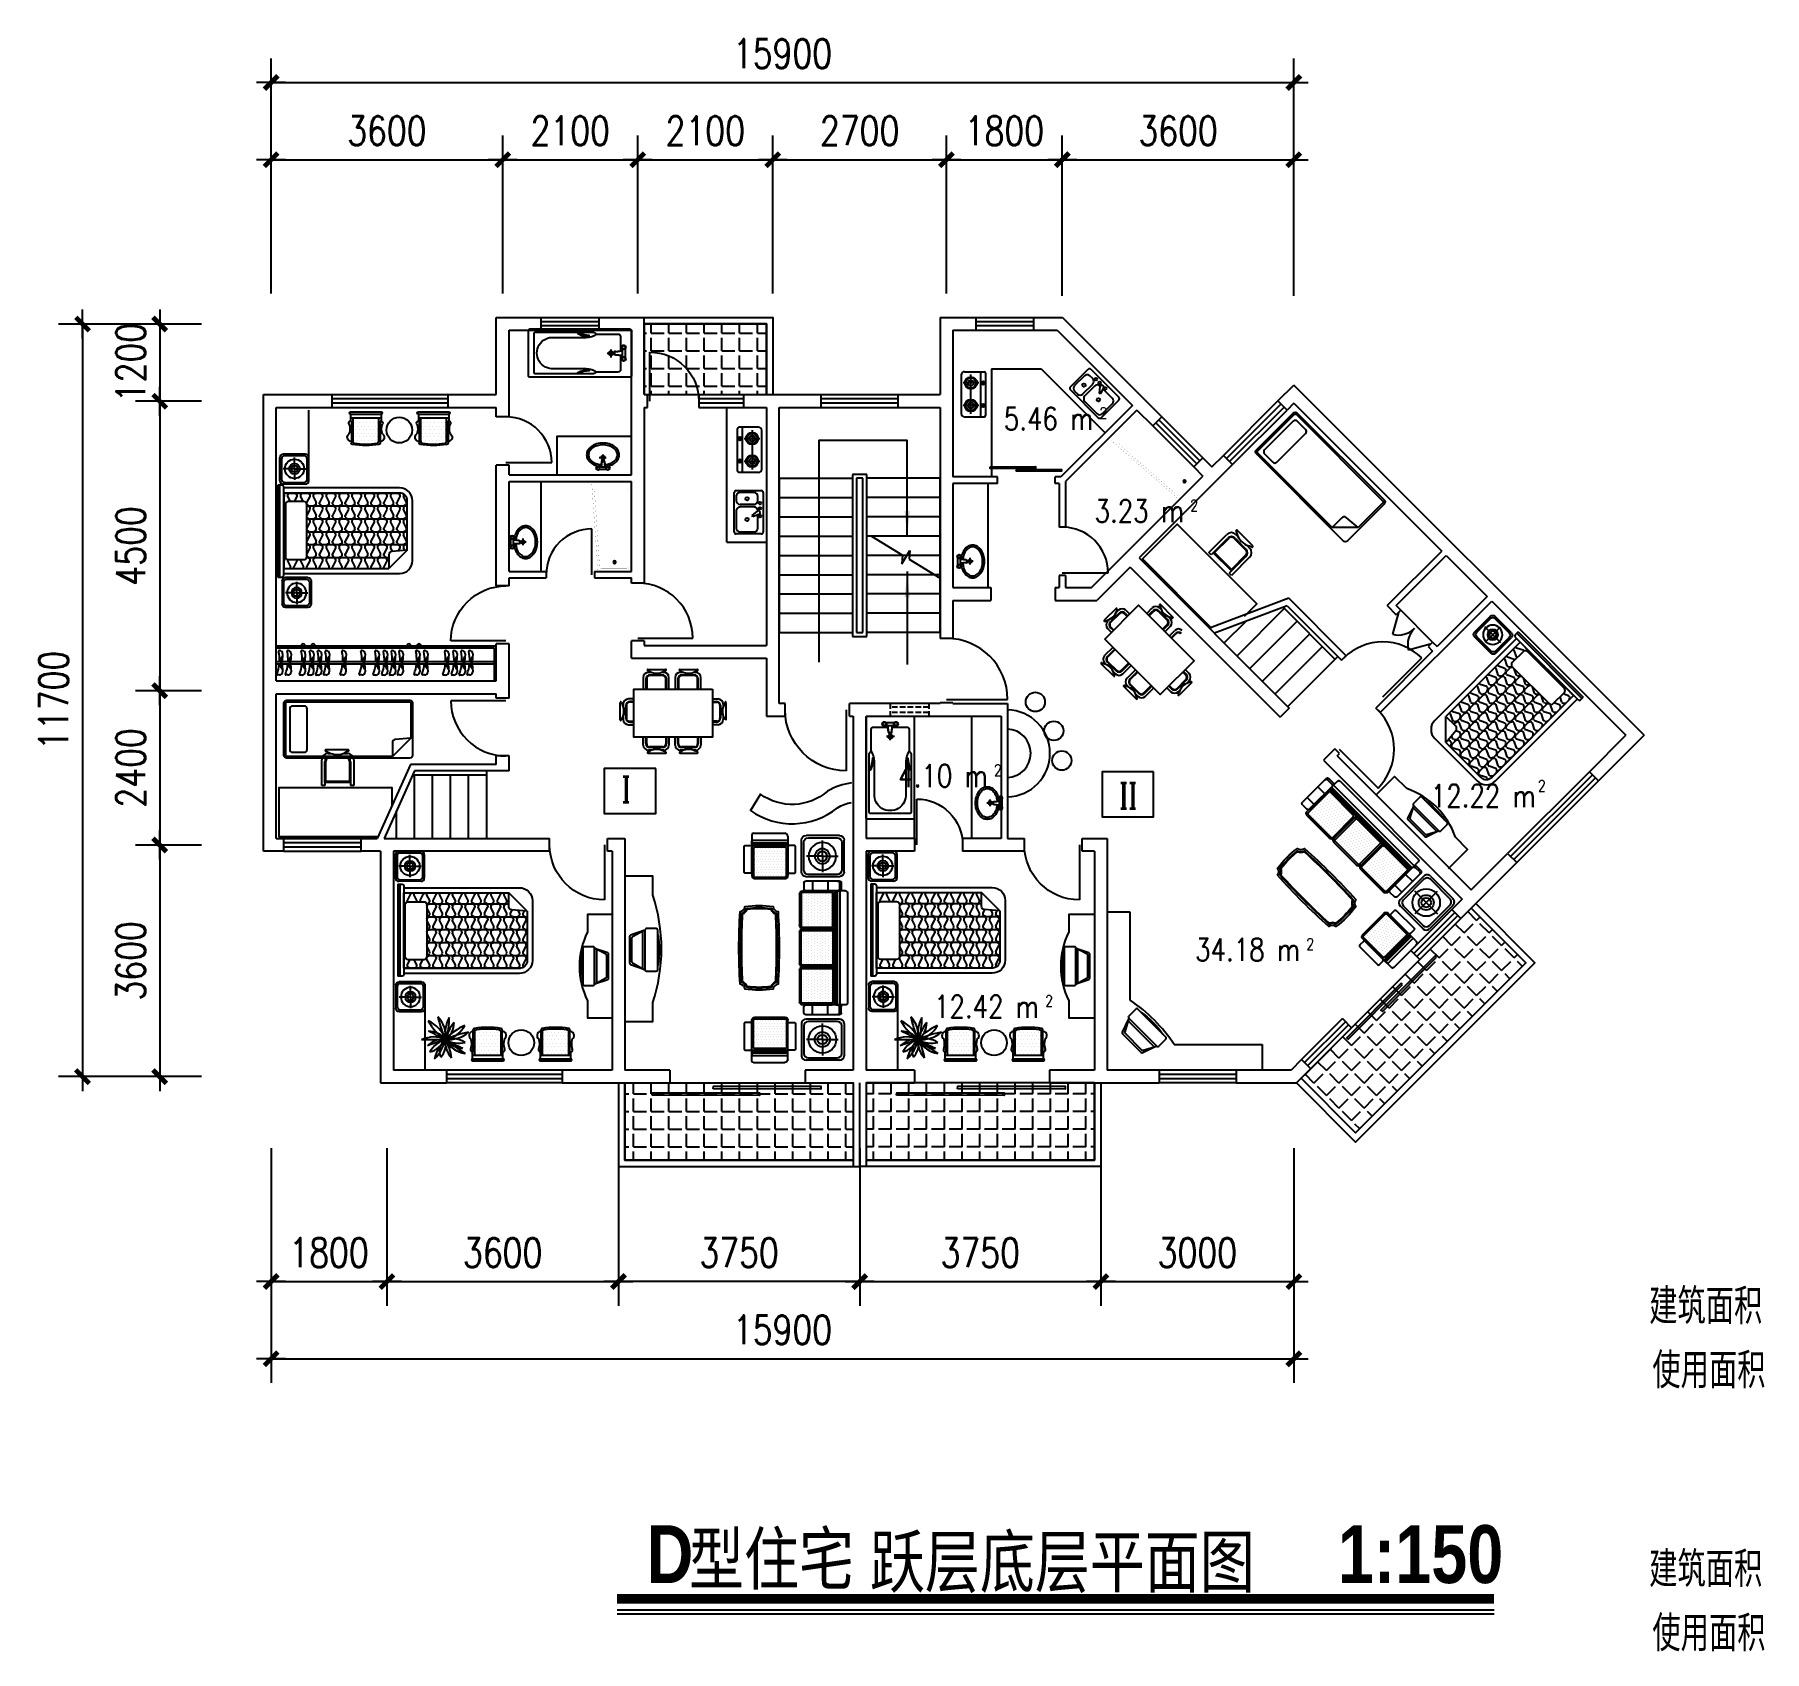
# Model space of a CAD drawing. Header units: millimetres. Extents: x 1316 to 28209, y 637 to 25771.
import ezdxf
from ezdxf.enums import TextEntityAlignment as Align

# ---------------------------------------------------------------- set-up
doc = ezdxf.new("R2010")
doc.units = ezdxf.units.MM
doc.linetypes.add('DASH', pattern=[0.35, 0.25, -0.1])
for name, color, linetype in [('AXIS', 3, 'Continuous'), ('JJ', 252, 'Continuous'), ('PUB_DIM', 3, 'Continuous'), ('PUB_TEXT', 7, 'Continuous'), ('STAIR', 2, 'Continuous'), ('TKX', 8, 'Continuous'), ('WALL', 255, 'Continuous'), ('WINDOW', 2, 'Continuous'), ('WINDOW_TEXT', 7, 'Continuous'), ('ZB', 252, 'Continuous')]:
    doc.layers.add(name, color=color, linetype=linetype)
doc.styles.add('_HZTXT', font='txt.shx', dxfattribs={"bigfont": 'HZTXT.shx'})
doc.styles.add('_HZZY', font='txt', dxfattribs={"width": 0.75, "bigfont": 'HZZY'})
doc.styles.add('_ROMANC', font='ROMANC.shx', dxfattribs={"width": 0.75})
doc.styles.add('_SASB____', font='SASB____', dxfattribs={"width": 0.8})
doc.styles.add('DIM_FONT', font='SIMPLEX.shx', dxfattribs={"width": 0.8})
doc.styles.add('SIMPLEX', font='SIMPLEX.SHX')
doc.styles.get("Standard").update_dxf_attribs({"font": 'arial.ttf'})
doc.dimstyles.new('DIMN150', dxfattribs={"dimscale": 1.5, "dimtxt": 300, "dimasz": 1, "dimexe": 250, "dimexo": 300, "dimgap": 150, "dimtad": 1, "dimdec": 0, "dimzin": 0, "dimdsep": 46, "dimtxsty": 'DIM_FONT', "dimblk": '_DIMX', "dimblk1": '_DIMX', "dimblk2": '_DIMX', "dimcen": 0.09, "dimclrt": 7, "dimadec": 0, "dimazin": 0, "dimtfac": 1, "dimtdec": 0, "dimtix": 1, "dimtmove": 2, "dimatfit": 3, "dimldrblk": '_DIMX', "dimfxl": 1, "dimtolj": 1, "dimtzin": 0, "dimarcsym": 0})

msp = doc.modelspace()

# ---------------------------------------------------------------- texts
at = {"layer": 'PUB_TEXT', "style": 'DIM_FONT', "width": 0.8}
for s, p in [('5.46 m', (17776.8, 19800.8)), ('3.23 m', (19187.6, 18365.2)), ('4.10 m', (16135.6, 14248.9)), ('12.22 m', (24654.6, 13937.7)), ('34.18 m', (20991.2, 11545.9)), ('12.42 m', (16931.2, 10661.5))]:
    msp.add_text(s, height=350, dxfattribs=at).set_placement(p, align=Align.MIDDLE_RIGHT)
at = {"layer": 'PUB_TEXT'}
for s, height, style, width, p in [(' 2', 175, 'DIM_FONT', 0.8, (17776.8, 19800.8)), (' 2', 175, 'DIM_FONT', 0.8, (19187.6, 18365.2)), (' 2', 175, 'DIM_FONT', 0.8, (16135.6, 14248.9)), ('I', 400, '_ROMANC', 0.75, (10440.9, 13839.3)), ('II', 400, '_ROMANC', 0.75, (18176.3, 13741.5)), (' 2', 175, 'DIM_FONT', 0.8, (24592, 14006.3)), (' 2', 175, 'DIM_FONT', 0.8, (20991.2, 11545.9)), (' 2', 175, 'DIM_FONT', 0.8, (16931.2, 10661.5)), ('建筑面积', 550, '_HZTXT', 0.8, (26416.1, 5724.4)), ('使用面积', 550, '_HZTXT', 0.8, (26466.1, 4728.3)), ('D', 900, '_SASB____', 0.8, (10830.8, 1699.1)), ('1:150', 900, '_SASB____', 0.8, (21576.1, 1699.1)), ('建筑面积', 550, '_HZTXT', 0.8, (26416.1, 1636.2)), ('使用面积', 550, '_HZTXT', 0.8, (26466.1, 640.2))]:
    msp.add_text(s, height=height, dxfattribs=dict(at, style=style, width=width)).set_placement(p)
at = {"layer": 'TKX', "color": 7, "style": '_HZZY'}
for s, p in [('型住宅', (11489.3, 1596)), ('跃层底层平面图', (14301.6, 1552))]:
    msp.add_text(s, height=900, dxfattribs=at).set_placement(p)

# ---------------------------------------------------------------- blocks, each defined once
blk = doc.blocks.new('_C22FDQ')
at = {"layer": 'JJ'}
for p, q in [((874, 1399), (874, 19)), ((964, 1425), (900, 1425)), ((934, 1425), (934, -7)), ((964, 1425), (964, -7)), ((-1046, 1004), (-761, 1289)), ((-759, 1076), (-761, 1289)), ((-703, 1118), (-759, 1118)), ((-730, 1171), (-682, 1266)), ((-730, 1171), (-682, 1266)), ((-730, 1150), (-730, 1170)), ((-724, 1139), (-729, 1149)), ((-724, 1139), (-729, 1149)), ((-713, 1127), (-725, 1139)), ((-700, 1107), (-720, 1117)), ((-693, 1117), (-713, 1127)), ((-503, 1118), (-703, 1118)), ((-703, 1118), (-703, 1118)), ((-687, 1095), (-700, 1107)), ((-682, 1085), (-687, 1095)), ((-682, 1085), (-687, 1095)), ((-682, 1285), (-684, 1289)), ((-682, 1285), (-684, 1289)), ((-683, 1286), (-683, 1265)), ((-683, 1086), (-683, 1065)), ((-632, 1286), (-630, 1289)), ((-632, 1286), (-630, 1289)), ((-632, 1286), (-632, 1265)), ((-632, 1086), (-627, 1096)), ((-632, 1086), (-627, 1096)), ((-632, 1086), (-632, 1065)), ((-584, 1169), (-631, 1265)), ((-584, 1169), (-631, 1265)), ((-627, 1096), (-615, 1108)), ((-622, 1118), (-602, 1128)), ((-615, 1108), (-595, 1118)), ((-602, 1128), (-589, 1140)), ((-589, 1140), (-584, 1150)), ((-589, 1140), (-584, 1150)), ((-585, 1150), (-585, 1170)), ((-530, 1171), (-482, 1266)), ((-530, 1171), (-482, 1266)), ((-530, 1150), (-530, 1170)), ((-524, 1139), (-529, 1149)), ((-524, 1139), (-529, 1149)), ((-513, 1127), (-525, 1139)), ((-500, 1107), (-520, 1117)), ((-493, 1117), (-513, 1127)), ((-303, 1118), (-503, 1118)), ((-503, 1118), (-503, 1118)), ((-487, 1095), (-500, 1107)), ((-482, 1085), (-487, 1095)), ((-482, 1085), (-487, 1095)), ((-482, 1285), (-484, 1289)), ((-482, 1285), (-484, 1289)), ((-483, 1286), (-483, 1265)), ((-483, 1086), (-483, 1065)), ((-432, 1286), (-430, 1289)), ((-432, 1286), (-430, 1289)), ((-432, 1286), (-432, 1265)), ((-432, 1086), (-427, 1096)), ((-432, 1086), (-427, 1096)), ((-432, 1086), (-432, 1065)), ((-384, 1169), (-431, 1265)), ((-384, 1169), (-431, 1265)), ((-427, 1096), (-415, 1108)), ((-422, 1118), (-402, 1128)), ((-415, 1108), (-395, 1118)), ((-402, 1128), (-389, 1140)), ((-389, 1140), (-384, 1150)), ((-389, 1140), (-384, 1150)), ((-385, 1150), (-385, 1170)), ((-330, 1171), (-282, 1266)), ((-330, 1171), (-282, 1266)), ((-330, 1150), (-330, 1170)), ((-324, 1139), (-329, 1149)), ((-324, 1139), (-329, 1149)), ((-313, 1127), (-325, 1139)), ((-300, 1107), (-320, 1117)), ((-293, 1117), (-313, 1127)), ((-102, 1118), (-303, 1118)), ((-303, 1118), (-303, 1118)), ((-287, 1095), (-300, 1107)), ((-282, 1085), (-287, 1095)), ((-282, 1085), (-287, 1095)), ((-282, 1285), (-284, 1289)), ((-282, 1285), (-284, 1289)), ((-283, 1286), (-283, 1265)), ((-283, 1086), (-283, 1065)), ((-232, 1286), (-230, 1289)), ((-232, 1286), (-230, 1289)), ((-232, 1286), (-232, 1265)), ((-232, 1086), (-227, 1096)), ((-232, 1086), (-227, 1096)), ((-232, 1086), (-232, 1065)), ((-184, 1169), (-231, 1265)), ((-184, 1169), (-231, 1265)), ((-227, 1096), (-215, 1108)), ((-222, 1118), (-202, 1128)), ((-215, 1108), (-195, 1118)), ((-202, 1128), (-189, 1140)), ((-189, 1140), (-184, 1150)), ((-189, 1140), (-184, 1150)), ((-185, 1150), (-185, 1170)), ((-130, 1171), (-82, 1266)), ((-130, 1171), (-82, 1266)), ((-130, 1150), (-130, 1170)), ((-124, 1139), (-129, 1149)), ((-124, 1139), (-129, 1149)), ((-113, 1127), (-125, 1139)), ((-100, 1107), (-120, 1117)), ((-93, 1117), (-113, 1127)), ((98, 1118), (-102, 1118)), ((-102, 1118), (-102, 1118)), ((-87, 1095), (-100, 1107)), ((-82, 1085), (-87, 1095)), ((-82, 1085), (-87, 1095)), ((-82, 1285), (-84, 1289)), ((-82, 1285), (-84, 1289)), ((-83, 1286), (-83, 1265)), ((-83, 1086), (-83, 1065)), ((-32, 1286), (-30, 1289)), ((-32, 1286), (-30, 1289)), ((-32, 1286), (-32, 1265)), ((-32, 1086), (-27, 1096)), ((-32, 1086), (-27, 1096)), ((-32, 1086), (-32, 1065)), ((16, 1169), (-31, 1265)), ((16, 1169), (-31, 1265)), ((-27, 1096), (-15, 1108)), ((-22, 1118), (-2, 1128)), ((-15, 1108), (5, 1118)), ((-2, 1128), (11, 1140)), ((11, 1140), (16, 1150)), ((11, 1140), (16, 1150)), ((15, 1150), (15, 1170)), ((70, 1171), (118, 1266)), ((70, 1171), (118, 1266)), ((70, 1150), (70, 1170)), ((76, 1139), (71, 1149)), ((76, 1139), (71, 1149)), ((87, 1127), (75, 1139)), ((100, 1107), (80, 1117)), ((107, 1117), (87, 1127)), ((298, 1118), (98, 1118)), ((98, 1118), (98, 1118)), ((113, 1095), (100, 1107)), ((118, 1085), (113, 1095)), ((118, 1085), (113, 1095)), ((118, 1285), (116, 1289)), ((118, 1285), (116, 1289)), ((117, 1286), (117, 1265)), ((117, 1086), (117, 1065)), ((168, 1286), (170, 1289)), ((168, 1286), (170, 1289)), ((168, 1286), (168, 1265)), ((168, 1086), (173, 1096)), ((168, 1086), (173, 1096)), ((168, 1086), (168, 1065)), ((216, 1169), (169, 1265)), ((216, 1169), (169, 1265)), ((173, 1096), (185, 1108)), ((178, 1118), (198, 1128)), ((185, 1108), (205, 1118)), ((198, 1128), (211, 1140)), ((211, 1140), (216, 1150)), ((211, 1140), (216, 1150)), ((215, 1150), (215, 1170)), ((270, 1171), (318, 1266)), ((270, 1171), (318, 1266)), ((270, 1150), (270, 1170)), ((276, 1139), (271, 1149)), ((276, 1139), (271, 1149)), ((287, 1127), (275, 1139)), ((300, 1107), (280, 1117)), ((307, 1117), (287, 1127)), ((498, 1118), (298, 1118)), ((298, 1118), (298, 1118)), ((313, 1095), (300, 1107)), ((318, 1085), (313, 1095)), ((318, 1085), (313, 1095)), ((318, 1285), (316, 1289)), ((318, 1285), (316, 1289)), ((317, 1286), (317, 1265)), ((317, 1086), (317, 1065)), ((368, 1286), (370, 1289)), ((368, 1286), (370, 1289)), ((368, 1286), (368, 1265)), ((368, 1086), (373, 1096)), ((368, 1086), (373, 1096)), ((368, 1086), (368, 1065)), ((416, 1169), (369, 1265)), ((416, 1169), (369, 1265)), ((373, 1096), (385, 1108)), ((378, 1118), (398, 1128)), ((385, 1108), (405, 1118)), ((398, 1128), (411, 1140)), ((411, 1140), (416, 1150)), ((411, 1140), (416, 1150)), ((415, 1150), (415, 1170)), ((470, 1171), (518, 1266)), ((470, 1171), (518, 1266)), ((470, 1150), (470, 1170)), ((476, 1139), (471, 1149)), ((476, 1139), (471, 1149)), ((487, 1127), (475, 1139)), ((500, 1107), (480, 1117)), ((507, 1117), (487, 1127)), ((517, 1118), (498, 1118)), ((498, 1118), (498, 1118)), ((513, 1095), (500, 1107)), ((516, 1090), (513, 1095)), ((516, 1090), (513, 1095)), ((518, 1285), (516, 1289)), ((518, 1285), (516, 1289)), ((517, 1286), (517, 1265)), ((568, 1286), (570, 1289)), ((568, 1286), (570, 1289)), ((568, 1286), (568, 1265)), ((616, 1169), (569, 1265)), ((616, 1169), (569, 1265)), ((615, 1152), (615, 1170)), ((670, 1171), (718, 1266)), ((670, 1171), (718, 1266)), ((670, 1152), (670, 1170)), ((718, 1285), (716, 1289)), ((718, 1285), (716, 1289)), ((717, 1286), (717, 1265)), ((768, 1286), (770, 1289)), ((768, 1286), (770, 1289)), ((768, 1286), (768, 1265)), ((816, 1169), (769, 1265)), ((816, 1169), (769, 1265)), ((815, 1151), (815, 1170)), ((816, 1150), (816, 1150)), ((816, 1150), (816, 1150)), ((874, 1118), (848, 1118)), ((870, 1171), (874, 1178)), ((870, 1171), (874, 1178)), ((870, 1150), (870, 1170)), ((874, 1142), (871, 1149)), ((874, 1142), (871, 1149)), ((-1046, 1004), (-804, 1026)), ((-903, 918), (-1046, 918)), ((-1032, 886), (-1027, 896)), ((-1032, 886), (-1027, 896)), ((-1032, 886), (-1032, 865)), ((-984, 769), (-1031, 865)), ((-984, 769), (-1031, 865)), ((-1027, 896), (-1015, 908)), ((-1022, 918), (-1002, 928)), ((-1015, 908), (-995, 918)), ((-984, 969), (-1003, 1008)), ((-984, 969), (-1003, 1008)), ((-1002, 928), (-989, 940)), ((-989, 940), (-984, 950)), ((-989, 940), (-984, 950)), ((-985, 950), (-985, 970)), ((-930, 971), (-907, 1017)), ((-930, 971), (-907, 1017)), ((-930, 950), (-930, 970)), ((-930, 771), (-882, 866)), ((-930, 771), (-882, 866)), ((-924, 939), (-929, 949)), ((-924, 939), (-929, 949)), ((-913, 927), (-925, 939)), ((-900, 907), (-920, 917)), ((-893, 917), (-913, 927)), ((-703, 918), (-903, 918)), ((-903, 918), (-903, 918)), ((-887, 895), (-900, 907)), ((-882, 885), (-887, 895)), ((-882, 885), (-887, 895)), ((-883, 886), (-883, 865)), ((-832, 886), (-827, 896)), ((-832, 886), (-827, 896)), ((-832, 886), (-832, 865)), ((-784, 769), (-831, 865)), ((-784, 769), (-831, 865)), ((-827, 896), (-815, 908)), ((-822, 918), (-802, 928)), ((-815, 908), (-795, 918)), ((-784, 969), (-812, 1025)), ((-784, 969), (-812, 1025)), ((-802, 928), (-789, 940)), ((-789, 940), (-784, 950)), ((-789, 940), (-784, 950)), ((-785, 950), (-785, 970)), ((-730, 971), (-682, 1066)), ((-730, 971), (-682, 1066)), ((-730, 950), (-730, 970)), ((-730, 771), (-682, 866)), ((-730, 771), (-682, 866)), ((-724, 939), (-729, 949)), ((-724, 939), (-729, 949)), ((-713, 927), (-725, 939)), ((-700, 907), (-720, 917)), ((-693, 917), (-713, 927)), ((-503, 918), (-703, 918)), ((-703, 918), (-703, 918)), ((-687, 895), (-700, 907)), ((-682, 885), (-687, 895)), ((-682, 885), (-687, 895)), ((-683, 886), (-683, 865)), ((-632, 886), (-627, 896)), ((-632, 886), (-627, 896)), ((-632, 886), (-632, 865)), ((-584, 969), (-631, 1065)), ((-584, 969), (-631, 1065)), ((-584, 769), (-631, 865)), ((-584, 769), (-631, 865)), ((-627, 896), (-615, 908)), ((-622, 918), (-602, 928)), ((-615, 908), (-595, 918)), ((-602, 928), (-589, 940)), ((-589, 940), (-584, 950)), ((-589, 940), (-584, 950)), ((-585, 950), (-585, 970)), ((-530, 971), (-482, 1066)), ((-530, 971), (-482, 1066)), ((-530, 950), (-530, 970)), ((-530, 771), (-482, 866)), ((-530, 771), (-482, 866)), ((-524, 939), (-529, 949)), ((-524, 939), (-529, 949)), ((-513, 927), (-525, 939)), ((-500, 907), (-520, 917)), ((-493, 917), (-513, 927)), ((-303, 918), (-503, 918)), ((-503, 918), (-503, 918)), ((-487, 895), (-500, 907)), ((-482, 885), (-487, 895)), ((-482, 885), (-487, 895)), ((-483, 886), (-483, 865)), ((-432, 886), (-427, 896)), ((-432, 886), (-427, 896)), ((-432, 886), (-432, 865)), ((-384, 969), (-431, 1065)), ((-384, 969), (-431, 1065)), ((-384, 769), (-431, 865)), ((-384, 769), (-431, 865)), ((-427, 896), (-415, 908)), ((-422, 918), (-402, 928)), ((-415, 908), (-395, 918)), ((-402, 928), (-389, 940)), ((-389, 940), (-384, 950)), ((-389, 940), (-384, 950)), ((-385, 950), (-385, 970)), ((-330, 971), (-282, 1066)), ((-330, 971), (-282, 1066)), ((-330, 950), (-330, 970)), ((-330, 771), (-282, 866)), ((-330, 771), (-282, 866)), ((-324, 939), (-329, 949)), ((-324, 939), (-329, 949)), ((-313, 927), (-325, 939)), ((-300, 907), (-320, 917)), ((-293, 917), (-313, 927)), ((-102, 918), (-303, 918)), ((-303, 918), (-303, 918)), ((-287, 895), (-300, 907)), ((-282, 885), (-287, 895)), ((-282, 885), (-287, 895)), ((-283, 886), (-283, 865)), ((-232, 886), (-227, 896)), ((-232, 886), (-227, 896)), ((-232, 886), (-232, 865)), ((-184, 969), (-231, 1065)), ((-184, 969), (-231, 1065)), ((-184, 769), (-231, 865)), ((-184, 769), (-231, 865)), ((-227, 896), (-215, 908)), ((-222, 918), (-202, 928)), ((-215, 908), (-195, 918)), ((-202, 928), (-189, 940)), ((-189, 940), (-184, 950)), ((-189, 940), (-184, 950)), ((-185, 950), (-185, 970)), ((-130, 971), (-82, 1066)), ((-130, 971), (-82, 1066)), ((-130, 950), (-130, 970)), ((-130, 771), (-82, 866)), ((-130, 771), (-82, 866)), ((-124, 939), (-129, 949)), ((-124, 939), (-129, 949)), ((-113, 927), (-125, 939)), ((-100, 907), (-120, 917)), ((-93, 917), (-113, 927)), ((98, 918), (-102, 918)), ((-102, 918), (-102, 918)), ((-87, 895), (-100, 907)), ((-82, 885), (-87, 895)), ((-82, 885), (-87, 895)), ((-83, 886), (-83, 865)), ((-32, 886), (-27, 896)), ((-32, 886), (-27, 896)), ((-32, 886), (-32, 865)), ((16, 969), (-31, 1065)), ((16, 969), (-31, 1065)), ((16, 769), (-31, 865)), ((16, 769), (-31, 865)), ((-27, 896), (-15, 908)), ((-22, 918), (-2, 928)), ((-15, 908), (5, 918)), ((-2, 928), (11, 940)), ((11, 940), (16, 950)), ((11, 940), (16, 950)), ((15, 950), (15, 970)), ((70, 971), (118, 1066)), ((70, 971), (118, 1066)), ((70, 950), (70, 970)), ((70, 771), (118, 866)), ((70, 771), (118, 866)), ((76, 939), (71, 949)), ((76, 939), (71, 949)), ((87, 927), (75, 939)), ((100, 907), (80, 917)), ((107, 917), (87, 927)), ((298, 918), (98, 918)), ((98, 918), (98, 918)), ((113, 895), (100, 907)), ((118, 885), (113, 895)), ((118, 885), (113, 895)), ((117, 886), (117, 865)), ((168, 886), (173, 896)), ((168, 886), (173, 896)), ((168, 886), (168, 865)), ((216, 969), (169, 1065)), ((216, 969), (169, 1065)), ((216, 769), (169, 865)), ((216, 769), (169, 865)), ((173, 896), (185, 908)), ((178, 918), (198, 928)), ((185, 908), (205, 918)), ((198, 928), (211, 940)), ((211, 940), (216, 950)), ((211, 940), (216, 950)), ((215, 950), (215, 970)), ((270, 971), (318, 1066)), ((270, 971), (318, 1066)), ((270, 950), (270, 970)), ((270, 771), (318, 866)), ((270, 771), (318, 866)), ((276, 939), (271, 949)), ((276, 939), (271, 949)), ((287, 927), (275, 939)), ((300, 907), (280, 917)), ((307, 917), (287, 927)), ((498, 918), (298, 918)), ((298, 918), (298, 918)), ((313, 895), (300, 907)), ((318, 885), (313, 895)), ((318, 885), (313, 895)), ((317, 886), (317, 865)), ((368, 886), (373, 896)), ((368, 886), (373, 896)), ((368, 886), (368, 865)), ((416, 969), (369, 1065)), ((416, 969), (369, 1065)), ((416, 769), (369, 865)), ((416, 769), (369, 865)), ((373, 896), (385, 908)), ((378, 918), (398, 928)), ((385, 908), (405, 918)), ((398, 928), (411, 940)), ((411, 940), (416, 950)), ((411, 940), (416, 950)), ((415, 950), (415, 970)), ((470, 971), (516, 1062)), ((470, 971), (516, 1062)), ((470, 950), (470, 970)), ((470, 771), (516, 862)), ((470, 771), (516, 862)), ((476, 939), (471, 949)), ((476, 939), (471, 949)), ((487, 927), (475, 939)), ((500, 907), (480, 917)), ((507, 917), (487, 927)), ((516, 918), (498, 918)), ((498, 918), (498, 918)), ((513, 895), (500, 907)), ((516, 890), (513, 895)), ((516, 890), (513, 895)), ((874, 918), (849, 918)), ((870, 971), (874, 978)), ((870, 971), (874, 978)), ((870, 950), (870, 970)), ((874, 942), (871, 949)), ((874, 942), (871, 949)), ((-903, 718), (-1046, 718)), ((-1032, 686), (-1027, 696)), ((-1032, 686), (-1027, 696)), ((-1032, 686), (-1032, 665)), ((-984, 569), (-1031, 665)), ((-984, 569), (-1031, 665)), ((-1027, 696), (-1015, 708)), ((-1022, 718), (-1002, 728)), ((-1015, 708), (-995, 718)), ((-1002, 728), (-989, 740)), ((-1002, 528), (-989, 540)), ((-989, 740), (-984, 750)), ((-989, 740), (-984, 750)), ((-989, 540), (-984, 550)), ((-989, 540), (-984, 550)), ((-985, 750), (-985, 770)), ((-985, 550), (-985, 570)), ((-930, 750), (-930, 770)), ((-930, 571), (-882, 666)), ((-930, 571), (-882, 666)), ((-930, 550), (-930, 570)), ((-924, 739), (-929, 749)), ((-924, 739), (-929, 749)), ((-924, 539), (-929, 549)), ((-924, 539), (-929, 549)), ((-913, 727), (-925, 739)), ((-913, 527), (-925, 539)), ((-900, 707), (-920, 717)), ((-893, 717), (-913, 727)), ((-703, 718), (-903, 718)), ((-903, 718), (-903, 718)), ((-887, 695), (-900, 707)), ((-882, 685), (-887, 695)), ((-882, 685), (-887, 695)), ((-883, 686), (-883, 665)), ((-832, 686), (-827, 696)), ((-832, 686), (-827, 696)), ((-832, 686), (-832, 665)), ((-784, 569), (-831, 665)), ((-784, 569), (-831, 665)), ((-827, 696), (-815, 708)), ((-822, 718), (-802, 728)), ((-815, 708), (-795, 718)), ((-802, 728), (-789, 740)), ((-802, 528), (-789, 540)), ((-789, 740), (-784, 750)), ((-789, 740), (-784, 750)), ((-789, 540), (-784, 550)), ((-789, 540), (-784, 550)), ((-785, 750), (-785, 770)), ((-785, 550), (-785, 570)), ((-730, 750), (-730, 770)), ((-730, 571), (-682, 666)), ((-730, 571), (-682, 666)), ((-730, 550), (-730, 570)), ((-724, 739), (-729, 749)), ((-724, 739), (-729, 749)), ((-724, 539), (-729, 549)), ((-724, 539), (-729, 549)), ((-713, 727), (-725, 739)), ((-713, 527), (-725, 539)), ((-700, 707), (-720, 717)), ((-693, 717), (-713, 727)), ((-503, 718), (-703, 718)), ((-703, 718), (-703, 718)), ((-687, 695), (-700, 707)), ((-682, 685), (-687, 695)), ((-682, 685), (-687, 695)), ((-683, 686), (-683, 665)), ((-632, 686), (-627, 696)), ((-632, 686), (-627, 696)), ((-632, 686), (-632, 665)), ((-584, 569), (-631, 665)), ((-584, 569), (-631, 665)), ((-627, 696), (-615, 708)), ((-622, 718), (-602, 728)), ((-615, 708), (-595, 718)), ((-602, 728), (-589, 740)), ((-602, 528), (-589, 540)), ((-589, 740), (-584, 750)), ((-589, 740), (-584, 750)), ((-589, 540), (-584, 550)), ((-589, 540), (-584, 550)), ((-585, 750), (-585, 770)), ((-585, 550), (-585, 570)), ((-530, 750), (-530, 770)), ((-530, 571), (-482, 666)), ((-530, 571), (-482, 666)), ((-530, 550), (-530, 570)), ((-524, 739), (-529, 749)), ((-524, 739), (-529, 749)), ((-524, 539), (-529, 549)), ((-524, 539), (-529, 549)), ((-513, 727), (-525, 739)), ((-513, 527), (-525, 539)), ((-500, 707), (-520, 717)), ((-493, 717), (-513, 727)), ((-303, 718), (-503, 718)), ((-503, 718), (-503, 718)), ((-487, 695), (-500, 707)), ((-482, 685), (-487, 695)), ((-482, 685), (-487, 695)), ((-483, 686), (-483, 665)), ((-432, 686), (-427, 696)), ((-432, 686), (-427, 696)), ((-432, 686), (-432, 665)), ((-384, 569), (-431, 665)), ((-384, 569), (-431, 665)), ((-427, 696), (-415, 708)), ((-422, 718), (-402, 728)), ((-415, 708), (-395, 718)), ((-402, 728), (-389, 740)), ((-402, 528), (-389, 540)), ((-389, 740), (-384, 750)), ((-389, 740), (-384, 750)), ((-389, 540), (-384, 550)), ((-389, 540), (-384, 550)), ((-385, 750), (-385, 770)), ((-385, 550), (-385, 570)), ((-330, 750), (-330, 770)), ((-330, 571), (-282, 666)), ((-330, 571), (-282, 666)), ((-330, 550), (-330, 570)), ((-324, 739), (-329, 749)), ((-324, 739), (-329, 749)), ((-324, 539), (-329, 549)), ((-324, 539), (-329, 549)), ((-313, 727), (-325, 739)), ((-313, 527), (-325, 539)), ((-300, 707), (-320, 717)), ((-293, 717), (-313, 727)), ((-102, 718), (-303, 718)), ((-303, 718), (-303, 718)), ((-287, 695), (-300, 707)), ((-282, 685), (-287, 695)), ((-282, 685), (-287, 695)), ((-283, 686), (-283, 665)), ((-232, 686), (-227, 696)), ((-232, 686), (-227, 696)), ((-232, 686), (-232, 665)), ((-184, 569), (-231, 665)), ((-184, 569), (-231, 665)), ((-227, 696), (-215, 708)), ((-222, 718), (-202, 728)), ((-215, 708), (-195, 718)), ((-202, 728), (-189, 740)), ((-202, 528), (-189, 540)), ((-189, 740), (-184, 750)), ((-189, 740), (-184, 750)), ((-189, 540), (-184, 550)), ((-189, 540), (-184, 550)), ((-185, 750), (-185, 770)), ((-185, 550), (-185, 570)), ((-130, 750), (-130, 770)), ((-130, 571), (-82, 666)), ((-130, 571), (-82, 666)), ((-130, 550), (-130, 570)), ((-124, 739), (-129, 749)), ((-124, 739), (-129, 749)), ((-124, 539), (-129, 549)), ((-124, 539), (-129, 549)), ((-113, 727), (-125, 739)), ((-113, 527), (-125, 539)), ((-100, 707), (-120, 717)), ((-93, 717), (-113, 727)), ((98, 718), (-102, 718)), ((-102, 718), (-102, 718)), ((-87, 695), (-100, 707)), ((-82, 685), (-87, 695)), ((-82, 685), (-87, 695)), ((-83, 686), (-83, 665)), ((-32, 686), (-27, 696)), ((-32, 686), (-27, 696)), ((-32, 686), (-32, 665)), ((16, 569), (-31, 665)), ((16, 569), (-31, 665)), ((-27, 696), (-15, 708)), ((-22, 718), (-2, 728)), ((-15, 708), (5, 718)), ((-2, 728), (11, 740)), ((-2, 528), (11, 540)), ((11, 740), (16, 750)), ((11, 740), (16, 750)), ((11, 540), (16, 550)), ((11, 540), (16, 550)), ((15, 750), (15, 770)), ((15, 550), (15, 570)), ((70, 750), (70, 770)), ((70, 571), (118, 666)), ((70, 571), (118, 666)), ((70, 550), (70, 570)), ((76, 739), (71, 749)), ((76, 739), (71, 749)), ((76, 539), (71, 549)), ((76, 539), (71, 549)), ((87, 727), (75, 739)), ((87, 527), (75, 539)), ((100, 707), (80, 717)), ((107, 717), (87, 727)), ((298, 718), (98, 718)), ((98, 718), (98, 718)), ((113, 695), (100, 707)), ((118, 685), (113, 695)), ((118, 685), (113, 695)), ((117, 686), (117, 665)), ((168, 686), (173, 696)), ((168, 686), (173, 696)), ((168, 686), (168, 665)), ((216, 569), (169, 665)), ((216, 569), (169, 665)), ((173, 696), (185, 708)), ((178, 718), (198, 728)), ((185, 708), (205, 718)), ((198, 728), (211, 740)), ((198, 528), (211, 540)), ((211, 740), (216, 750)), ((211, 740), (216, 750)), ((211, 540), (216, 550)), ((211, 540), (216, 550)), ((215, 750), (215, 770)), ((215, 550), (215, 570)), ((270, 750), (270, 770)), ((270, 571), (318, 666)), ((270, 571), (318, 666)), ((270, 550), (270, 570)), ((276, 739), (271, 749)), ((276, 739), (271, 749)), ((276, 539), (271, 549)), ((276, 539), (271, 549)), ((287, 727), (275, 739)), ((287, 527), (275, 539)), ((300, 707), (280, 717)), ((307, 717), (287, 727)), ((498, 718), (298, 718)), ((298, 718), (298, 718)), ((313, 695), (300, 707)), ((318, 685), (313, 695)), ((318, 685), (313, 695)), ((317, 686), (317, 665)), ((368, 686), (373, 696)), ((368, 686), (373, 696)), ((368, 686), (368, 665)), ((416, 569), (369, 665)), ((416, 569), (369, 665)), ((373, 696), (385, 708)), ((378, 718), (398, 728)), ((385, 708), (405, 718)), ((398, 728), (411, 740)), ((398, 528), (411, 540)), ((411, 740), (416, 750)), ((411, 740), (416, 750)), ((411, 540), (416, 550)), ((411, 540), (416, 550)), ((415, 750), (415, 770)), ((415, 550), (415, 570)), ((470, 750), (470, 770)), ((470, 571), (516, 662)), ((470, 571), (516, 662)), ((470, 550), (470, 570)), ((476, 739), (471, 749)), ((476, 739), (471, 749)), ((476, 539), (471, 549)), ((476, 539), (471, 549)), ((487, 727), (475, 739)), ((487, 527), (475, 539)), ((500, 707), (480, 717)), ((507, 717), (487, 727)), ((516, 718), (498, 718)), ((498, 718), (498, 718)), ((513, 695), (500, 707)), ((516, 690), (513, 695)), ((516, 690), (513, 695)), ((874, 718), (849, 718)), ((870, 771), (874, 778)), ((870, 771), (874, 778)), ((870, 750), (870, 770)), ((870, 571), (874, 578)), ((870, 571), (874, 578)), ((870, 550), (870, 570)), ((874, 742), (871, 749)), ((874, 742), (871, 749)), ((874, 542), (871, 549)), ((874, 542), (871, 549)), ((-903, 518), (-1046, 518)), ((-903, 318), (-1046, 318)), ((-1032, 486), (-1027, 496)), ((-1032, 486), (-1027, 496)), ((-1032, 486), (-1032, 465)), ((-1032, 286), (-1027, 296)), ((-1032, 286), (-1027, 296)), ((-1032, 286), (-1032, 265)), ((-984, 369), (-1031, 465)), ((-984, 369), (-1031, 465)), ((-1027, 496), (-1015, 508)), ((-1027, 296), (-1015, 308)), ((-1022, 518), (-1002, 528)), ((-1022, 318), (-1002, 328)), ((-1015, 508), (-995, 518)), ((-1015, 308), (-995, 318)), ((-1002, 328), (-989, 340)), ((-989, 340), (-984, 350)), ((-989, 340), (-984, 350)), ((-985, 350), (-985, 370)), ((-930, 371), (-882, 466)), ((-930, 371), (-882, 466)), ((-930, 350), (-930, 370)), ((-924, 339), (-929, 349)), ((-924, 339), (-929, 349)), ((-913, 327), (-925, 339)), ((-900, 507), (-920, 517)), ((-900, 307), (-920, 317)), ((-893, 517), (-913, 527)), ((-893, 317), (-913, 327)), ((-703, 518), (-903, 518)), ((-903, 518), (-903, 518)), ((-703, 318), (-903, 318)), ((-903, 318), (-903, 318)), ((-887, 495), (-900, 507)), ((-887, 295), (-900, 307)), ((-882, 485), (-887, 495)), ((-882, 485), (-887, 495)), ((-882, 285), (-887, 295)), ((-882, 285), (-887, 295)), ((-883, 486), (-883, 465)), ((-883, 286), (-883, 265)), ((-832, 486), (-827, 496)), ((-832, 486), (-827, 496)), ((-832, 486), (-832, 465)), ((-832, 286), (-827, 296)), ((-832, 286), (-827, 296)), ((-832, 286), (-832, 265)), ((-784, 369), (-831, 465)), ((-784, 369), (-831, 465)), ((-827, 496), (-815, 508)), ((-827, 296), (-815, 308)), ((-822, 518), (-802, 528)), ((-822, 318), (-802, 328)), ((-815, 508), (-795, 518)), ((-815, 308), (-795, 318)), ((-802, 328), (-789, 340)), ((-789, 340), (-784, 350)), ((-789, 340), (-784, 350)), ((-785, 350), (-785, 370)), ((-730, 371), (-682, 466)), ((-730, 371), (-682, 466)), ((-730, 350), (-730, 370)), ((-724, 339), (-729, 349)), ((-724, 339), (-729, 349)), ((-713, 327), (-725, 339)), ((-700, 507), (-720, 517)), ((-700, 307), (-720, 317)), ((-693, 517), (-713, 527)), ((-693, 317), (-713, 327)), ((-503, 518), (-703, 518)), ((-703, 518), (-703, 518)), ((-503, 318), (-703, 318)), ((-703, 318), (-703, 318)), ((-687, 495), (-700, 507)), ((-687, 295), (-700, 307)), ((-682, 485), (-687, 495)), ((-682, 485), (-687, 495)), ((-682, 285), (-687, 295)), ((-682, 285), (-687, 295)), ((-683, 486), (-683, 465)), ((-683, 286), (-683, 265)), ((-632, 486), (-627, 496)), ((-632, 486), (-627, 496)), ((-632, 486), (-632, 465)), ((-632, 286), (-627, 296)), ((-632, 286), (-627, 296)), ((-632, 286), (-632, 265)), ((-584, 369), (-631, 465)), ((-584, 369), (-631, 465)), ((-627, 496), (-615, 508)), ((-627, 296), (-615, 308)), ((-622, 518), (-602, 528)), ((-622, 318), (-602, 328)), ((-615, 508), (-595, 518)), ((-615, 308), (-595, 318)), ((-602, 328), (-589, 340)), ((-589, 340), (-584, 350)), ((-589, 340), (-584, 350)), ((-585, 350), (-585, 370)), ((-530, 371), (-482, 466)), ((-530, 371), (-482, 466)), ((-530, 350), (-530, 370)), ((-524, 339), (-529, 349)), ((-524, 339), (-529, 349)), ((-513, 327), (-525, 339)), ((-500, 507), (-520, 517)), ((-500, 307), (-520, 317)), ((-493, 517), (-513, 527)), ((-493, 317), (-513, 327)), ((-303, 518), (-503, 518)), ((-503, 518), (-503, 518)), ((-303, 318), (-503, 318)), ((-503, 318), (-503, 318)), ((-487, 495), (-500, 507)), ((-487, 295), (-500, 307)), ((-482, 485), (-487, 495)), ((-482, 485), (-487, 495)), ((-482, 285), (-487, 295)), ((-482, 285), (-487, 295)), ((-483, 486), (-483, 465)), ((-483, 286), (-483, 265)), ((-432, 486), (-427, 496)), ((-432, 486), (-427, 496)), ((-432, 486), (-432, 465)), ((-432, 286), (-427, 296)), ((-432, 286), (-427, 296)), ((-432, 286), (-432, 265)), ((-384, 369), (-431, 465)), ((-384, 369), (-431, 465)), ((-427, 496), (-415, 508)), ((-427, 296), (-415, 308)), ((-422, 518), (-402, 528)), ((-422, 318), (-402, 328)), ((-415, 508), (-395, 518)), ((-415, 308), (-395, 318)), ((-402, 328), (-389, 340)), ((-389, 340), (-384, 350)), ((-389, 340), (-384, 350)), ((-385, 350), (-385, 370)), ((-330, 371), (-282, 466)), ((-330, 371), (-282, 466)), ((-330, 350), (-330, 370)), ((-324, 339), (-329, 349)), ((-324, 339), (-329, 349)), ((-313, 327), (-325, 339)), ((-300, 507), (-320, 517)), ((-300, 307), (-320, 317)), ((-293, 517), (-313, 527)), ((-293, 317), (-313, 327)), ((-102, 518), (-303, 518)), ((-303, 518), (-303, 518)), ((-102, 318), (-303, 318)), ((-303, 318), (-303, 318)), ((-287, 495), (-300, 507)), ((-287, 295), (-300, 307)), ((-282, 485), (-287, 495)), ((-282, 485), (-287, 495)), ((-282, 285), (-287, 295)), ((-282, 285), (-287, 295)), ((-283, 486), (-283, 465)), ((-283, 286), (-283, 265)), ((-232, 486), (-227, 496)), ((-232, 486), (-227, 496)), ((-232, 486), (-232, 465)), ((-232, 286), (-227, 296)), ((-232, 286), (-227, 296)), ((-232, 286), (-232, 265)), ((-184, 369), (-231, 465)), ((-184, 369), (-231, 465)), ((-227, 496), (-215, 508)), ((-227, 296), (-215, 308)), ((-222, 518), (-202, 528)), ((-222, 318), (-202, 328)), ((-215, 508), (-195, 518)), ((-215, 308), (-195, 318)), ((-202, 328), (-189, 340)), ((-189, 340), (-184, 350)), ((-189, 340), (-184, 350)), ((-185, 350), (-185, 370)), ((-130, 371), (-82, 466)), ((-130, 371), (-82, 466)), ((-130, 350), (-130, 370)), ((-124, 339), (-129, 349)), ((-124, 339), (-129, 349)), ((-113, 327), (-125, 339)), ((-100, 507), (-120, 517)), ((-100, 307), (-120, 317)), ((-93, 517), (-113, 527)), ((-93, 317), (-113, 327)), ((98, 518), (-102, 518)), ((-102, 518), (-102, 518)), ((98, 318), (-102, 318)), ((-102, 318), (-102, 318)), ((-87, 495), (-100, 507)), ((-87, 295), (-100, 307)), ((-82, 485), (-87, 495)), ((-82, 485), (-87, 495)), ((-82, 285), (-87, 295)), ((-82, 285), (-87, 295)), ((-83, 486), (-83, 465)), ((-83, 286), (-83, 265)), ((-32, 486), (-27, 496)), ((-32, 486), (-27, 496)), ((-32, 486), (-32, 465)), ((-32, 286), (-27, 296)), ((-32, 286), (-27, 296)), ((-32, 286), (-32, 265)), ((16, 369), (-31, 465)), ((16, 369), (-31, 465)), ((-27, 496), (-15, 508)), ((-27, 296), (-15, 308)), ((-22, 518), (-2, 528)), ((-22, 318), (-2, 328)), ((-15, 508), (5, 518)), ((-15, 308), (5, 318)), ((-2, 328), (11, 340)), ((11, 340), (16, 350)), ((11, 340), (16, 350)), ((15, 350), (15, 370)), ((70, 371), (118, 466)), ((70, 371), (118, 466)), ((70, 350), (70, 370)), ((76, 339), (71, 349)), ((76, 339), (71, 349)), ((87, 327), (75, 339)), ((100, 507), (80, 517)), ((100, 307), (80, 317)), ((107, 517), (87, 527)), ((107, 317), (87, 327)), ((298, 518), (98, 518)), ((98, 518), (98, 518)), ((298, 318), (98, 318)), ((98, 318), (98, 318)), ((113, 495), (100, 507)), ((113, 295), (100, 307)), ((118, 485), (113, 495)), ((118, 485), (113, 495)), ((118, 285), (113, 295)), ((118, 285), (113, 295)), ((117, 486), (117, 465)), ((117, 286), (117, 265)), ((168, 486), (173, 496)), ((168, 486), (173, 496)), ((168, 486), (168, 465)), ((168, 286), (173, 296)), ((168, 286), (173, 296)), ((168, 286), (168, 265)), ((216, 369), (169, 465)), ((216, 369), (169, 465)), ((173, 496), (185, 508)), ((173, 296), (185, 308)), ((178, 518), (198, 528)), ((178, 318), (198, 328)), ((185, 508), (205, 518)), ((185, 308), (205, 318)), ((198, 328), (211, 340)), ((211, 340), (216, 350)), ((211, 340), (216, 350)), ((215, 350), (215, 370)), ((270, 371), (318, 466)), ((270, 371), (318, 466)), ((270, 350), (270, 370)), ((276, 339), (271, 349)), ((276, 339), (271, 349)), ((287, 327), (275, 339)), ((300, 507), (280, 517)), ((300, 307), (280, 317)), ((307, 517), (287, 527)), ((307, 317), (287, 327)), ((498, 518), (298, 518)), ((298, 518), (298, 518)), ((498, 318), (298, 318)), ((298, 318), (298, 318)), ((313, 495), (300, 507)), ((313, 295), (300, 307)), ((318, 485), (313, 495)), ((318, 485), (313, 495)), ((318, 285), (313, 295)), ((318, 285), (313, 295)), ((317, 486), (317, 465)), ((317, 286), (317, 265)), ((368, 486), (373, 496)), ((368, 486), (373, 496)), ((368, 486), (368, 465)), ((368, 286), (373, 296)), ((368, 286), (373, 296)), ((368, 286), (368, 265)), ((416, 369), (369, 465)), ((416, 369), (369, 465)), ((373, 496), (385, 508)), ((373, 296), (385, 308)), ((378, 518), (398, 528)), ((378, 318), (398, 328)), ((385, 508), (405, 518)), ((385, 308), (405, 318)), ((398, 328), (411, 340)), ((411, 340), (416, 350)), ((411, 340), (416, 350)), ((415, 350), (415, 370)), ((470, 371), (516, 462)), ((470, 371), (516, 462)), ((470, 350), (470, 370)), ((476, 339), (471, 349)), ((476, 339), (471, 349)), ((487, 327), (475, 339)), ((500, 507), (480, 517)), ((500, 307), (480, 317)), ((507, 517), (487, 527)), ((507, 317), (487, 327)), ((516, 518), (498, 518)), ((498, 518), (498, 518)), ((516, 318), (498, 318)), ((498, 318), (498, 318)), ((513, 495), (500, 507)), ((513, 295), (500, 307)), ((516, 490), (513, 495)), ((516, 490), (513, 495)), ((516, 289), (513, 295)), ((516, 289), (513, 295)), ((517, 284), (517, 265)), ((874, 518), (849, 518)), ((874, 318), (849, 318)), ((870, 371), (874, 378)), ((870, 371), (874, 378)), ((870, 350), (870, 370)), ((874, 342), (871, 349)), ((874, 342), (871, 349)), ((-984, 169), (-1031, 265)), ((-984, 169), (-1031, 265)), ((-993, 137), (-989, 140)), ((-989, 140), (-984, 150)), ((-989, 140), (-984, 150)), ((-985, 150), (-985, 170)), ((-903, 118), (-942, 118)), ((-930, 171), (-882, 266)), ((-930, 171), (-882, 266)), ((-930, 150), (-930, 170)), ((-924, 139), (-929, 149)), ((-924, 139), (-929, 149)), ((-913, 127), (-925, 139)), ((-918, 117), (-920, 117)), ((-893, 117), (-913, 127)), ((-703, 118), (-903, 118)), ((-903, 118), (-903, 118)), ((-784, 169), (-831, 265)), ((-784, 169), (-831, 265)), ((-822, 118), (-802, 128)), ((-802, 128), (-789, 140)), ((-798, 117), (-795, 118)), ((-789, 140), (-784, 150)), ((-789, 140), (-784, 150)), ((-785, 150), (-785, 170)), ((-730, 171), (-682, 266)), ((-730, 171), (-682, 266)), ((-730, 150), (-730, 170)), ((-724, 139), (-729, 149)), ((-724, 139), (-729, 149)), ((-713, 127), (-725, 139)), ((-718, 117), (-720, 117)), ((-693, 117), (-713, 127)), ((-503, 118), (-703, 118)), ((-703, 118), (-703, 118)), ((-584, 169), (-631, 265)), ((-584, 169), (-631, 265)), ((-622, 118), (-602, 128)), ((-602, 128), (-589, 140)), ((-598, 117), (-595, 118)), ((-589, 140), (-584, 150)), ((-589, 140), (-584, 150)), ((-585, 150), (-585, 170)), ((-530, 171), (-482, 266)), ((-530, 171), (-482, 266)), ((-530, 150), (-530, 170)), ((-524, 139), (-529, 149)), ((-524, 139), (-529, 149)), ((-513, 127), (-525, 139)), ((-518, 117), (-520, 117)), ((-493, 117), (-513, 127)), ((-303, 118), (-503, 118)), ((-503, 118), (-503, 118)), ((-384, 169), (-431, 265)), ((-384, 169), (-431, 265)), ((-422, 118), (-402, 128)), ((-402, 128), (-389, 140)), ((-398, 117), (-395, 118)), ((-389, 140), (-384, 150)), ((-389, 140), (-384, 150)), ((-385, 150), (-385, 170)), ((-330, 171), (-282, 266)), ((-330, 171), (-282, 266)), ((-330, 150), (-330, 170)), ((-324, 139), (-329, 149)), ((-324, 139), (-329, 149)), ((-313, 127), (-325, 139)), ((-318, 117), (-320, 117)), ((-293, 117), (-313, 127)), ((-102, 118), (-303, 118)), ((-303, 118), (-303, 118)), ((-184, 169), (-231, 265)), ((-184, 169), (-231, 265)), ((-222, 118), (-202, 128)), ((-202, 128), (-189, 140)), ((-198, 117), (-195, 118)), ((-189, 140), (-184, 150)), ((-189, 140), (-184, 150)), ((-185, 150), (-185, 170)), ((-130, 171), (-82, 266)), ((-130, 171), (-82, 266)), ((-130, 150), (-130, 170)), ((-124, 139), (-129, 149)), ((-124, 139), (-129, 149)), ((-113, 127), (-125, 139)), ((-118, 117), (-120, 117)), ((-93, 117), (-113, 127)), ((98, 118), (-102, 118)), ((-102, 118), (-102, 118)), ((16, 169), (-31, 265)), ((16, 169), (-31, 265)), ((-22, 118), (-2, 128)), ((-2, 128), (11, 140)), ((2, 117), (5, 118)), ((11, 140), (16, 150)), ((11, 140), (16, 150)), ((15, 150), (15, 170)), ((70, 171), (118, 266)), ((70, 171), (118, 266)), ((70, 150), (70, 170)), ((76, 139), (71, 149)), ((76, 139), (71, 149)), ((87, 127), (75, 139)), ((82, 117), (80, 117)), ((107, 117), (87, 127)), ((298, 118), (98, 118)), ((98, 118), (98, 118)), ((216, 169), (169, 265)), ((216, 169), (169, 265)), ((178, 118), (198, 128)), ((198, 128), (211, 140)), ((202, 117), (205, 118)), ((211, 140), (216, 150)), ((211, 140), (216, 150)), ((215, 150), (215, 170)), ((270, 171), (318, 266)), ((270, 171), (318, 266)), ((270, 150), (270, 170)), ((276, 139), (271, 149)), ((276, 139), (271, 149)), ((287, 127), (275, 139)), ((282, 117), (280, 117)), ((307, 117), (287, 127)), ((498, 118), (298, 118)), ((298, 118), (298, 118)), ((416, 169), (369, 265)), ((416, 169), (369, 265)), ((378, 118), (398, 128)), ((398, 128), (411, 140)), ((402, 117), (405, 118)), ((411, 140), (416, 150)), ((411, 140), (416, 150)), ((415, 150), (415, 170)), ((470, 171), (518, 266)), ((470, 171), (518, 266)), ((470, 150), (470, 170)), ((476, 139), (471, 149)), ((476, 139), (471, 149)), ((487, 127), (475, 139)), ((482, 117), (480, 117)), ((507, 117), (487, 127)), ((698, 118), (498, 118)), ((498, 118), (498, 118)), ((616, 169), (576, 250)), ((616, 169), (576, 250)), ((578, 118), (598, 128)), ((598, 128), (611, 140)), ((602, 117), (605, 118)), ((611, 140), (616, 150)), ((611, 140), (616, 150)), ((615, 150), (615, 170)), ((670, 171), (710, 250)), ((670, 171), (710, 250)), ((670, 150), (670, 170)), ((676, 139), (671, 149)), ((676, 139), (671, 149)), ((687, 127), (675, 139)), ((682, 117), (680, 117)), ((707, 117), (687, 127)), ((874, 118), (698, 118)), ((698, 118), (698, 118)), ((816, 169), (776, 250)), ((816, 169), (776, 250)), ((778, 118), (798, 128)), ((798, 128), (811, 140)), ((802, 117), (805, 118)), ((811, 140), (816, 150)), ((811, 140), (816, 150)), ((815, 150), (815, 170)), ((870, 171), (874, 178)), ((870, 171), (874, 178)), ((870, 150), (870, 170)), ((874, 142), (871, 149)), ((874, 142), (871, 149)), ((900, -7), (964, -7))]:
    blk.add_line(p, q, dxfattribs=at)
for points in [[(874, 1369), (-926, 1369, 0.414214), (-1126, 1169), (-1126, 237, 0.414214), (-926, 37), (874, 37)], [(-1046, 1004), (-1046, 237, 0.414214), (-926, 117), (874, 117), (874, 1289)], [(874, 1289), (-761, 1289, 0.414214)]]:
    blk.add_lwpolyline(points, format="xyb", dxfattribs=at)
blk.add_lwpolyline([(804, 1152), (561, 1152, 0.414214), (516, 1107), (516, 295, 0.414214), (561, 250), (804, 250, 0.414214), (849, 295), (849, 1107, 0.414214)], format="xyb", close=True, dxfattribs=at)
for centre, radius, start, end in [((900, 1399), 26.1, 90, 180), ((-809, 1076), 50, 275.2432, 0.6231), ((900, 19), 26.1, 180, 270)]:
    blk.add_arc(centre, radius, start, end, dxfattribs=at)
at = {"width": 0.8, "flags": 9}
for tag in ['XSIZE', 'YSIZE']:
    blk.add_attdef(tag, (0, 0), '', height=0.5, dxfattribs=at)
blk = doc.blocks.new('CHUANGTG')
for p, q in [((173, 227), (-177, 227)), ((148, 202), (-152, 202)), ((-227, -187), (-227, 178)), ((-202, 153), (-202, -162)), ((0, 0), (-174, 0)), ((0, 0), (0, 174)), ((0, 0), (0, -174)), ((0, 0), (174, 0)), ((198, -162), (198, 153)), ((223, -187), (223, 178)), ((173, -237), (-177, -237)), ((-152, -212), (148, -212))]:
    blk.add_line(p, q)
for radius in [150, 82.4, 52.4]:
    blk.add_circle((0, 0), radius)
for centre, start, end in [((-177, 178), 90, 180), ((-152, 153), 90, 180), ((148, 153), 0, 90), ((173, 178), 0, 90), ((-177, -187), 180, 270), ((-152, -162), 180, 270), ((148, -162), 270, 0), ((173, -187), 270, 0)]:
    blk.add_arc(centre, 49.9, start, end)
blk = doc.blocks.new('_WBLK')
for p, q in [((-0.5, 0.5), (0.5, 0.5)), ((0.5, 0.167), (-0.5, 0.167)), ((0.5, -0.167), (-0.5, -0.167)), ((-0.5, -0.5), (0.5, -0.5))]:
    blk.add_line(p, q)
at = {"layer": 'WINDOW_TEXT', "style": 'SIMPLEX', "flags": 9}
blk.add_attdef('A', text='', height=1, dxfattribs=at).set_placement((0, 1.5), align=Align.MIDDLE)
blk = doc.blocks.new('TV')
blk.add_line((-251, 109), (277, 109))
for points in [[(-267, 75), (-171, 251, -0.320259), (-152, 264), (177, 264, -0.320259), (196, 251), (293, 75)], [(-263, 75), (-193, 280, -0.325839), (-173, 294), (199, 294, -0.325839), (218, 280), (289, 75)]]:
    blk.add_lwpolyline(points, format="xyb")
blk.add_lwpolyline([(313, 55), (313, -86, -0.414214), (293, -106), (-267, -106, -0.414214), (-287, -86), (-287, 55, -0.414214), (-267, 75), (293, 75, -0.414214)], format="xyb", close=True)
blk.add_arc((15, 1019), 1145, 259.0435, 280.9565)
blk = doc.blocks.new('_DIMX')
blk.add_line((-150, 0), (150, 0))
at = {"const_width": 50}
blk.add_lwpolyline([(-70, -70), (70, 70)], dxfattribs=at)
blk = doc.blocks.new('*D54')
at = {"layer": 'AXIS', "color": 0, "lineweight": -2, "transparency": 16777216}
for p, q in [((3910, 20072), (2886, 20072)), ((3261, 20070), (3261, 15573)), ((3910, 15572), (2886, 15572))]:
    blk.add_line(p, q, dxfattribs=at)
at = {"layer": 'DEFPOINTS', "color": 0, "transparency": 16777216}
for p in [(4360, 20072), (3261, 15572), (4360, 15572)]:
    blk.add_point(p, dxfattribs=at)
at = {"layer": 'AXIS', "color": 0, "lineweight": -2, "transparency": 16777216, "xscale": 1.5, "yscale": 1.5, "zscale": 1.5}
for p, rotation in [((3261, 20072), 90), ((3261, 15572), 270)]:
    blk.add_blockref('_DIMX', p, dxfattribs=dict(at, rotation=rotation))
at = {"layer": 'AXIS', "color": 7, "transparency": 16777216, "insert": (2811, 17822), "char_height": 450, "attachment_point": 5, "rotation": 90, "style": 'DIM_FONT'}
blk.add_mtext('\\A1;4500', dxfattribs=at)
blk = doc.blocks.new('*D55')
at = {"layer": 'AXIS', "color": 0, "lineweight": -2, "transparency": 16777216}
for p, q in [((3910, 21272), (1686, 21272)), ((2061, 21270), (2061, 9573)), ((3910, 9572), (1686, 9572))]:
    blk.add_line(p, q, dxfattribs=at)
at = {"layer": 'DEFPOINTS', "color": 0, "transparency": 16777216}
for p in [(4360, 21272), (2061, 9572), (4360, 9572)]:
    blk.add_point(p, dxfattribs=at)
at = {"layer": 'AXIS', "color": 0, "lineweight": -2, "transparency": 16777216, "xscale": 1.5, "yscale": 1.5, "zscale": 1.5}
for p, rotation in [((2061, 21272), 90), ((2061, 9572), 270)]:
    blk.add_blockref('_DIMX', p, dxfattribs=dict(at, rotation=rotation))
at = {"layer": 'AXIS', "color": 7, "transparency": 16777216, "insert": (1611, 15422), "char_height": 450, "attachment_point": 5, "rotation": 90, "style": 'DIM_FONT'}
blk.add_mtext('\\A1;11700', dxfattribs=at)
blk = doc.blocks.new('MIANP')
for p, q in [((9, 284), (9, 183)), ((-49, 232), (63, 232)), ((71, 77), (-48, 77)), ((71, 35), (-48, 35)), ((-14, 169), (-24, 77)), ((-9, 169), (-19, 77)), ((31, 169), (41, 77)), ((36, 169), (46, 77))]:
    blk.add_line(p, q)
for points in [[(45, 85, 0.047273), (114, 98, 0.082314), (197, 138, 0.106842), (258, 203, 0.13438), (278, 276, 0.13438), (258, 349, 0.106842), (197, 415, 0.082314), (114, 455, 0.07067), (10, 469, 0.07067), (-93, 455, 0.082314), (-176, 415, 0.106842), (-237, 349, 0.13438), (-257, 276, 0.13438)], [(42, 115, 0.047273), (106, 127, 0.082314), (180, 162, 0.106842), (232, 219, 0.13438), (248, 276, 0.13438), (232, 334, 0.106842), (180, 390, 0.082314), (106, 426, 0.07067), (10, 439, 0.07067), (-85, 426, 0.082314), (-159, 390, 0.106842), (-211, 334, 0.13438), (-227, 276, 0.13438)], [(-257, 276, 0.13438), (-237, 203, 0.106842), (-176, 138, 0.082314), (-93, 98, 0.048274), (-23, 85, 0.048274)], [(-227, 276, 0.13438), (-211, 219, 0.106842), (-159, 162, 0.082314), (-85, 127, 0.048274), (-20, 115, 0.048274)]]:
    blk.add_lwpolyline(points, format="xyb")
for centre, radius in [((-70, 56), 30.2), ((-70, 56), 23.5), ((9, 232), 29.7), ((92, 56), 30.2), ((92, 56), 23.5)]:
    blk.add_circle(centre, radius)
for radius in [24.8, 19.8]:
    blk.add_arc((11, 169), radius, 0, 180)
blk = doc.blocks.new('_E29NVN')
at = {"layer": 'JJ'}
blk.add_blockref('MIANP', (176, -138), dxfattribs=at)
at = {"style": 'DIM_FONT', "width": 0.8, "flags": 9}
for tag in ['XSIZE', 'YSIZE']:
    blk.add_attdef(tag, (0, 0), '', height=0.5, dxfattribs=at)
blk = doc.blocks.new('M_E5')
for points in [[(-850, 750, 1.5, 1.5, 0), (-850, 0, 1.5, 1.5, 0)], [(850, 630, 1.5, 1.5, 0), (-850, 750, 1.5, 1.5, 0)], [(-655, 695, 1.5, 1.5, 0.447903), (-700, 655, 1.5, 1.5, 0.447903)], [(-700, 655, 1.5, 1.5, 0), (-700, 90, 1.5, 1.5, 0)], [(765, 599, 1.5, 1.5, 0), (-655, 695, 1.5, 1.5, 0)], [(800, 559, 1.5, 1.5, 0.381308), (765, 599, 1.5, 1.5, 0.381308)], [(800, 90, 1.5, 1.5, 0), (800, 559, 1.5, 1.5, 0)], [(850, 0, 1.5, 1.5, 0), (850, 630, 1.5, 1.5, 0)], [(-850, 0, 1.5, 1.5, 0), (850, 0, 1.5, 1.5, 0)], [(-700, 90, 1.5, 1.5, 0.414214), (-660, 50, 1.5, 1.5, 0.414214)], [(-660, 50, 1.5, 1.5, 0), (760, 50, 1.5, 1.5, 0)], [(760, 50, 1.5, 1.5, 0.414214), (800, 90, 1.5, 1.5, 0.414214)]]:
    blk.add_lwpolyline(points, format="xyseb")
for radius in [24, 15]:
    blk.add_circle((674, 316), radius)
at = {"width": 0.8, "flags": 9}
for tag in ['XSIZE', 'YSIZE']:
    blk.add_attdef(tag, (0, 0), '', height=0.5, dxfattribs=at)
blk = doc.blocks.new('_DBLK')
blk.add_line((-0.45, 0), (-0.45, -0.95))
blk.add_arc((-0.45, 0), 0.95, 270, 0)
at = {"layer": 'WINDOW_TEXT', "style": 'SIMPLEX', "flags": 9}
blk.add_attdef('A', text='', height=1, dxfattribs=at).set_placement((0, 1.5), align=Align.MIDDLE)
blk = doc.blocks.new('_C46NJI')
for p, q in [((168, 1998), (452, 1713)), ((168, 1998), (190, 1756)), ((240, 1710), (452, 1713))]:
    blk.add_line(p, q)
for points in [[(479, 70, -0.414214), (434, 25), (-376, 25, -0.414214), (-421, 70), (-421, 1980, -0.414214), (-376, 2025), (434, 2025, -0.414214), (479, 1980)], [(389, 160), (389, 340, 0.414214), (344, 385), (-286, 385, 0.414214), (-331, 340), (-331, 160, 0.414214), (-286, 115), (344, 115, 0.414214)]]:
    blk.add_lwpolyline(points, format="xyb", close=True)
for points in [[(452, 70, -0.414214), (434, 52), (-376, 52, -0.414214), (-394, 70), (-394, 1980, -0.414214), (-376, 1998), (168, 1998, -0.372214)], [(452, 1713), (452, 70, -0.363789)]]:
    blk.add_lwpolyline(points, format="xyb")
blk.add_arc((240, 1760), 50, 185.2432, 270.6231)
at = {"flags": 9}
for tag in ['XSIZE', 'YSIZE']:
    blk.add_attdef(tag, (0, 0), '', height=0.5, dxfattribs=at)
blk = doc.blocks.new('M_C9')
at = {"linetype": 'Continuous'}
for p, q in [((168, 317), (-176, 317)), ((-174, 294), (-130, 273)), ((166, 294), (122, 273)), ((-242, -239), (-242, 159)), ((-192, -191), (-192, 129)), ((-179, -174), (-179, 137)), ((-142, 259), (-92, 259)), ((-119, 197), (132, 197)), ((-112, 209), (128, 209)), ((88, 259), (158, 259)), ((192, 137), (192, -174)), ((208, 129), (208, -191)), ((258, 159), (258, -241)), ((-192, -239), (-242, -239)), ((-192, -191), (-192, -239)), ((208, -191), (-192, -191)), ((192, -174), (-179, -174)), ((258, -241), (207, -241)), ((208, -191), (208, -241))]:
    blk.add_line(p, q, dxfattribs=at)
for centre, radius, start, end in [((-174, 306), 12.2, 98.7908, 276.7415), ((-3, 541), 297, 244.7295, 295.1128), ((166, 306), 12.2, 263.2585, 81.2092), ((-142, 159), 100, 90, 180), ((-112, 129), 80, 90, 180), ((-119, 137), 60, 90, 180), ((128, 129), 80, 0, 90), ((132, 137), 60, 0, 90), ((158, 159), 100, 0, 90)]:
    blk.add_arc(centre, radius, start, end, dxfattribs=at)
at = {"width": 0.8, "flags": 9}
for tag in ['XSIZE', 'YSIZE']:
    blk.add_attdef(tag, (0, 0), '', height=0.5, dxfattribs=at)
blk = doc.blocks.new('*D56')
at = {"layer": 'AXIS', "color": 0, "lineweight": -2, "transparency": 16777216}
for p, q in [((3910, 13172), (2886, 13172)), ((3261, 13170), (3261, 9573)), ((3910, 9572), (2886, 9572))]:
    blk.add_line(p, q, dxfattribs=at)
at = {"layer": 'DEFPOINTS', "color": 0, "transparency": 16777216}
for p in [(4360, 13172), (3261, 9572), (4360, 9572)]:
    blk.add_point(p, dxfattribs=at)
at = {"layer": 'AXIS', "color": 0, "lineweight": -2, "transparency": 16777216, "xscale": 1.5, "yscale": 1.5, "zscale": 1.5}
for p, rotation in [((3261, 13172), 90), ((3261, 9572), 270)]:
    blk.add_blockref('_DIMX', p, dxfattribs=dict(at, rotation=rotation))
at = {"layer": 'AXIS', "color": 7, "transparency": 16777216, "insert": (2811, 11372), "char_height": 450, "attachment_point": 5, "rotation": 90, "style": 'DIM_FONT'}
blk.add_mtext('\\A1;3600', dxfattribs=at)
blk = doc.blocks.new('*D57')
at = {"layer": 'AXIS', "color": 0, "lineweight": -2, "transparency": 16777216}
for p, q in [((3910, 15572), (2886, 15572)), ((3261, 15570), (3261, 13173)), ((3910, 13172), (2886, 13172))]:
    blk.add_line(p, q, dxfattribs=at)
at = {"layer": 'DEFPOINTS', "color": 0, "transparency": 16777216}
for p in [(4360, 15572), (3261, 13172), (4360, 13172)]:
    blk.add_point(p, dxfattribs=at)
at = {"layer": 'AXIS', "color": 0, "lineweight": -2, "transparency": 16777216, "xscale": 1.5, "yscale": 1.5, "zscale": 1.5}
for p, rotation in [((3261, 15572), 90), ((3261, 13172), 270)]:
    blk.add_blockref('_DIMX', p, dxfattribs=dict(at, rotation=rotation))
at = {"layer": 'AXIS', "color": 7, "transparency": 16777216, "insert": (2811, 14372), "char_height": 450, "attachment_point": 5, "rotation": 90, "style": 'DIM_FONT'}
blk.add_mtext('\\A1;2400', dxfattribs=at)
blk = doc.blocks.new('*D58')
at = {"layer": 'DEFPOINTS', "color": 0, "transparency": 16777216}
for p in [(4993, 7712), (20893, 7712), (20893, 5186)]:
    blk.add_point(p, dxfattribs=at)
at = {"layer": 'PUB_DIM', "color": 0, "lineweight": -2, "transparency": 16777216}
for p, q in [((4993, 7262), (4993, 4811)), ((20893, 7262), (20893, 4811)), ((4995, 5186), (20892, 5186))]:
    blk.add_line(p, q, dxfattribs=at)
at = {"layer": 'PUB_DIM', "color": 0, "lineweight": -2, "transparency": 16777216, "xscale": 1.5, "yscale": 1.5, "zscale": 1.5, "rotation": 180}
blk.add_blockref('_DIMX', (4993, 5186), dxfattribs=at)
at = {"layer": 'PUB_DIM', "color": 0, "lineweight": -2, "transparency": 16777216, "xscale": 1.5, "yscale": 1.5, "zscale": 1.5}
blk.add_blockref('_DIMX', (20893, 5186), dxfattribs=at)
at = {"layer": 'PUB_DIM', "color": 7, "transparency": 16777216, "insert": (12943, 5636), "char_height": 450, "attachment_point": 5, "style": 'DIM_FONT'}
blk.add_mtext('\\A1;15900', dxfattribs=at)
blk = doc.blocks.new('*D59')
at = {"layer": 'DEFPOINTS', "color": 0, "transparency": 16777216}
for p in [(10393, 8912), (14143, 8912), (10393, 6386)]:
    blk.add_point(p, dxfattribs=at)
at = {"layer": 'PUB_DIM', "color": 0, "lineweight": -2, "transparency": 16777216}
for p, q in [((10393, 8462), (10393, 6011)), ((14143, 8462), (14143, 6011)), ((14142, 6386), (10395, 6386))]:
    blk.add_line(p, q, dxfattribs=at)
at = {"layer": 'PUB_DIM', "color": 0, "lineweight": -2, "transparency": 16777216, "xscale": 1.5, "yscale": 1.5, "zscale": 1.5, "rotation": 180}
blk.add_blockref('_DIMX', (10393, 6386), dxfattribs=at)
at = {"layer": 'PUB_DIM', "color": 0, "lineweight": -2, "transparency": 16777216, "xscale": 1.5, "yscale": 1.5, "zscale": 1.5}
blk.add_blockref('_DIMX', (14143, 6386), dxfattribs=at)
at = {"layer": 'PUB_DIM', "color": 7, "transparency": 16777216, "insert": (12268, 6836), "char_height": 450, "attachment_point": 5, "style": 'DIM_FONT'}
blk.add_mtext('\\A1;3750', dxfattribs=at)
blk = doc.blocks.new('M_A14NPV')
for points in [[(0.18, 0.178), (0.177, 0.16), (-0.617, 0.16), (-0.617, 0.181)], [(0.632, 0.226), (0.629, 0.208), (-0.164, 0.208), (-0.164, 0.229)]]:
    blk.add_lwpolyline(points, close=True)
blk = doc.blocks.new('*X24')
at = {"color": 0}
for p, q in [((8200, 30400), (8200, 30400)), ((8200, 30300), (8200, 30300)), ((8225, 30450), (8225, 30450)), ((8225, 30350), (8225, 30350)), ((8225, 30250), (8225, 30250)), ((8250, 30400), (8250, 30400)), ((8250, 30300), (8250, 30300)), ((8275, 30450), (8275, 30450)), ((8275, 30350), (8275, 30350)), ((8275, 30250), (8275, 30250)), ((8300, 30400), (8300, 30400)), ((8300, 30300), (8300, 30300)), ((8325, 30450), (8325, 30450)), ((8325, 30350), (8325, 30350)), ((8325, 30250), (8325, 30250)), ((8350, 30400), (8350, 30400)), ((8350, 30300), (8350, 30300)), ((8375, 30450), (8375, 30450)), ((8375, 30350), (8375, 30350)), ((8375, 30250), (8375, 30250)), ((8400, 30400), (8400, 30400)), ((8400, 30300), (8400, 30300)), ((8425, 30450), (8425, 30450)), ((8425, 30350), (8425, 30350)), ((8425, 30250), (8425, 30250)), ((8450, 30400), (8450, 30400)), ((8450, 30300), (8450, 30300)), ((8475, 30450), (8475, 30450)), ((8475, 30350), (8475, 30350)), ((8475, 30250), (8475, 30250)), ((8500, 30400), (8500, 30400)), ((8500, 30300), (8500, 30300)), ((8525, 30450), (8525, 30450)), ((8525, 30350), (8525, 30350)), ((8525, 30250), (8525, 30250)), ((8550, 30400), (8550, 30400)), ((8550, 30300), (8550, 30300)), ((8575, 30450), (8575, 30450)), ((8575, 30350), (8575, 30350)), ((8575, 30250), (8575, 30250)), ((8600, 30400), (8600, 30400)), ((8600, 30300), (8600, 30300)), ((8625, 30450), (8625, 30450)), ((8625, 30350), (8625, 30350)), ((8625, 30250), (8625, 30250)), ((8650, 30400), (8650, 30400)), ((8650, 30300), (8650, 30300)), ((8675, 30450), (8675, 30450)), ((8675, 30350), (8675, 30350)), ((8675, 30250), (8675, 30250)), ((8700, 30400), (8700, 30400)), ((8700, 30300), (8700, 30300)), ((8725, 30450), (8725, 30450)), ((8725, 30350), (8725, 30350)), ((8725, 30250), (8725, 30250)), ((8750, 30400), (8750, 30400)), ((8750, 30300), (8750, 30300)), ((8775, 30450), (8775, 30450)), ((8775, 30350), (8775, 30350)), ((8775, 30250), (8775, 30250)), ((8800, 30400), (8800, 30400)), ((8800, 30300), (8800, 30300)), ((8200, 30200), (8200, 30200)), ((8200, 30100), (8200, 30100)), ((8200, 30000), (8200, 30000)), ((8225, 30150), (8225, 30150)), ((8225, 30050), (8225, 30050)), ((8225, 29950), (8225, 29950)), ((8250, 30200), (8250, 30200)), ((8250, 30100), (8250, 30100)), ((8250, 30000), (8250, 30000)), ((8275, 30150), (8275, 30150)), ((8275, 30050), (8275, 30050)), ((8275, 29950), (8275, 29950)), ((8300, 30200), (8300, 30200)), ((8300, 30100), (8300, 30100)), ((8300, 30000), (8300, 30000)), ((8325, 30150), (8325, 30150)), ((8325, 30050), (8325, 30050)), ((8325, 29950), (8325, 29950)), ((8350, 30200), (8350, 30200)), ((8350, 30100), (8350, 30100)), ((8350, 30000), (8350, 30000)), ((8375, 30150), (8375, 30150)), ((8375, 30050), (8375, 30050)), ((8375, 29950), (8375, 29950)), ((8400, 30200), (8400, 30200)), ((8400, 30100), (8400, 30100)), ((8400, 30000), (8400, 30000)), ((8425, 30150), (8425, 30150)), ((8425, 30050), (8425, 30050)), ((8425, 29950), (8425, 29950)), ((8450, 30200), (8450, 30200)), ((8450, 30100), (8450, 30100)), ((8450, 30000), (8450, 30000)), ((8475, 30150), (8475, 30150)), ((8475, 30050), (8475, 30050)), ((8475, 29950), (8475, 29950)), ((8500, 30200), (8500, 30200)), ((8500, 30100), (8500, 30100)), ((8500, 30000), (8500, 30000)), ((8525, 30150), (8525, 30150)), ((8525, 30050), (8525, 30050)), ((8525, 29950), (8525, 29950)), ((8550, 30200), (8550, 30200)), ((8550, 30100), (8550, 30100)), ((8550, 30000), (8550, 30000)), ((8575, 30150), (8575, 30150)), ((8575, 30050), (8575, 30050)), ((8575, 29950), (8575, 29950)), ((8600, 30200), (8600, 30200)), ((8600, 30100), (8600, 30100)), ((8600, 30000), (8600, 30000)), ((8625, 30150), (8625, 30150)), ((8625, 30050), (8625, 30050)), ((8625, 29950), (8625, 29950)), ((8650, 30200), (8650, 30200)), ((8650, 30100), (8650, 30100)), ((8650, 30000), (8650, 30000)), ((8675, 30150), (8675, 30150)), ((8675, 30050), (8675, 30050)), ((8675, 29950), (8675, 29950)), ((8700, 30200), (8700, 30200)), ((8700, 30100), (8700, 30100)), ((8700, 30000), (8700, 30000)), ((8725, 30150), (8725, 30150)), ((8725, 30050), (8725, 30050)), ((8725, 29950), (8725, 29950)), ((8750, 30200), (8750, 30200)), ((8750, 30100), (8750, 30100)), ((8750, 30000), (8750, 30000)), ((8775, 30150), (8775, 30150)), ((8775, 30050), (8775, 30050)), ((8775, 29950), (8775, 29950)), ((8800, 30200), (8800, 30200)), ((8800, 30100), (8800, 30100)), ((8800, 30000), (8800, 30000))]:
    blk.add_line(p, q, dxfattribs=at)
blk = doc.blocks.new('SAF3')
for p, q in [((-959, 0), (-397, 0)), ((-281, 0), (281, 0)), ((397, 0), (959, 0)), ((-1192, -710), (-1192, -113)), ((-1192, -233), (-1017, -233)), ((-1158, -79), (-1047, -79)), ((-1017, -819), (-1017, -58)), ((-1017, -108), (-1017, -581)), ((-1017, -710), (-1017, -108)), ((-339, -581), (-339, -58)), ((-339, -581), (-339, -58)), ((339, -581), (339, -58)), ((1017, -819), (1017, -58)), ((1017, -710), (1017, -108)), ((1017, -108), (1017, -581)), ((1192, -233), (1017, -233)), ((1158, -79), (1047, -79)), ((1192, -710), (1192, -113)), ((-1192, -503), (-1017, -503)), ((1192, -503), (1017, -503)), ((-1158, -712), (-1051, -712)), ((-1158, -744), (-1051, -744)), ((-1017, -620), (1017, -620)), ((-1017, -620), (988, -620)), ((-1017, -649), (-1017, -713)), ((-1017, -670), (1017, -670)), ((-1017, -720), (1017, -720)), ((-1016, -640), (1017, -640)), ((-984, -853), (984, -853)), ((1017, -649), (1017, -713)), ((1158, -712), (1051, -712)), ((1158, -744), (1051, -744))]:
    blk.add_line(p, q)
for points in [[(-988, -50, -0.414214), (-968, -30), (-389, -30, -0.414214), (-369, -50), (-369, -571, -0.414214), (-389, -591), (-968, -591, -0.414214), (-988, -571)], [(310, -50, 0.414214), (290, -30), (-290, -30, 0.414214), (-310, -50), (-310, -571, 0.414214), (-290, -591), (290, -591, 0.414214), (310, -571)], [(988, -50, 0.414214), (968, -30), (389, -30, 0.414214), (369, -50), (369, -571, 0.414214), (389, -591), (968, -591, 0.414214), (988, -571)]]:
    blk.add_lwpolyline(points, format="xyb", close=True)
for centre, radius, start, end in [((-959, -58), 58.3, 90, 180), ((-397, -58), 58.3, 0, 90), ((-281, -58), 58.3, 90, 180), ((281, -58), 58.3, 0, 90), ((397, -58), 58.3, 90, 180), ((959, -58), 58.3, 0, 90), ((-1158, -113), 33.9, 90, 180), ((-1047, -108), 29.2, 0, 90), ((1047, -108), 29.2, 90, 180), ((1158, -113), 33.9, 0, 90), ((-378, -581), 38.8, 270, 0), ((-300, -581), 38.8, 180, 270), ((300, -581), 38.8, 270, 0), ((378, -581), 38.8, 180, 270), ((-1158, -678), 33.9, 180, 270), ((-1158, -710), 33.9, 180, 270), ((-1051, -678), 33.9, 270, 0), ((-1051, -710), 33.9, 270, 0), ((-988, -649), 29.1, 90, 180), ((-984, -819), 33.9, 180, 270), ((984, -819), 33.9, 270, 0), ((988, -649), 29.1, 0, 90), ((1051, -678), 33.9, 180, 270), ((1051, -710), 33.9, 180, 270), ((1158, -678), 33.9, 270, 0), ((1158, -710), 33.9, 270, 0)]:
    blk.add_arc(centre, radius, start, end)
blk.add_blockref('*X24', (-9183, -30517))
at = {"xscale": -1}
for p in [(8505, -30517), (9183, -30517)]:
    blk.add_blockref('*X24', p, dxfattribs=at)
blk = doc.blocks.new('*X21')
at = {"color": 0}
for p, q in [((16275, 33650), (16275, 33650)), ((16275, 33550), (16275, 33550)), ((16300, 33600), (16300, 33600)), ((16325, 33650), (16325, 33650)), ((16325, 33550), (16325, 33550)), ((16350, 33600), (16350, 33600)), ((16375, 33650), (16375, 33650)), ((16375, 33550), (16375, 33550)), ((16400, 33600), (16400, 33600)), ((16425, 33650), (16425, 33650)), ((16425, 33550), (16425, 33550)), ((16450, 33600), (16450, 33600)), ((16475, 33650), (16475, 33650)), ((16475, 33550), (16475, 33550)), ((16500, 33600), (16500, 33600)), ((16525, 33650), (16525, 33650)), ((16525, 33550), (16525, 33550)), ((16550, 33600), (16550, 33600)), ((16575, 33650), (16575, 33650)), ((16575, 33550), (16575, 33550)), ((16600, 33600), (16600, 33600)), ((16275, 33450), (16275, 33450)), ((16275, 33350), (16275, 33350)), ((16300, 33500), (16300, 33500)), ((16300, 33400), (16300, 33400)), ((16325, 33450), (16325, 33450)), ((16325, 33350), (16325, 33350)), ((16350, 33500), (16350, 33500)), ((16350, 33400), (16350, 33400)), ((16375, 33450), (16375, 33450)), ((16375, 33350), (16375, 33350)), ((16400, 33500), (16400, 33500)), ((16400, 33400), (16400, 33400)), ((16425, 33450), (16425, 33450)), ((16425, 33350), (16425, 33350)), ((16450, 33500), (16450, 33500)), ((16450, 33400), (16450, 33400)), ((16475, 33450), (16475, 33450)), ((16475, 33350), (16475, 33350)), ((16500, 33500), (16500, 33500)), ((16500, 33400), (16500, 33400)), ((16525, 33450), (16525, 33450)), ((16525, 33350), (16525, 33350)), ((16550, 33500), (16550, 33500)), ((16550, 33400), (16550, 33400)), ((16575, 33450), (16575, 33450)), ((16575, 33350), (16575, 33350)), ((16600, 33500), (16600, 33500)), ((16600, 33400), (16600, 33400))]:
    blk.add_line(p, q, dxfattribs=at)
blk = doc.blocks.new('CANY')
for p, q in [((-240, 475), (-240, 511)), ((-240, 180), (-240, 475)), ((209, 475), (209, 511)), ((209, 180), (209, 475)), ((-252, 62), (-252, 169)), ((-252, 119), (221, 119)), ((-252, 62), (221, 62)), ((-252, 29), (221, 29)), ((221, 62), (221, 169))]:
    blk.add_line(p, q)
blk.add_lwpolyline([(-218, 119), (-218, 482, -0.37292), (-189, 516, -0.071628), (157, 516, -0.37292), (186, 482), (186, 119)], format="xyb")
for centre, radius, start, end in [((-16, -687), 1237, 80.4275, 99.5725), ((-239, 423), 64.6, 103.2725, 234.5514), ((-472, 293), 210, 338.411, 21.589), ((-252, 475), 11.2, 0, 103.2725), ((-218, 511), 22.5, 99.5725, 180), ((186, 511), 22.5, 0, 80.4275), ((220, 475), 11.2, 76.7275, 180), ((208, 423), 64.6, 305.4486, 76.7275), ((440, 293), 210, 158.411, 201.589), ((-250, 200), 31.4, 149.0937, 265.1747), ((-252, 46), 16.8, 90, 270), ((-252, 180), 11.2, 265.1747, 0), ((220, 180), 11.2, 180, 274.8253), ((218, 200), 31.4, 274.8253, 30.9063), ((221, 46), 16.8, 270, 90)]:
    blk.add_arc(centre, radius, start, end)
at = {"xscale": 1.12268433051167, "yscale": 1.12268433051167, "zscale": 1.12268433051167}
blk.add_blockref('*X21', (-18470, -37305), dxfattribs=at)
blk = doc.blocks.new('SHU')
for centre, radius, start, end in [((-330, 46), 333, 352.0538, 45.0402), ((665, 380), 766, 187.3495, 209.7445), ((292, 66), 299, 136.5434, 192.7798), ((-401, 432), 589, 312.8548, 346.9324), ((633, -168), 655, 134.6074, 165.1799), ((-124, 180), 219, 304.5758, 24.7473), ((-28, -530), 531, 87.028, 128.6252), ((-206, -358), 413, 60.1363, 104.0177), ((-105, 366), 381, 238.1768, 285.9772), ((-5302, -7125), 8881, 53.348, 55.746), ((-368, -196), 417, 28.0538, 81.0402), ((-266, -201), 333, 37.0538, 90.0402), ((-3298, -6294), 7105, 62.348, 64.746), ((358, -206), 413, 106.2589, 150.1403), ((-94, 369), 381, 284.2994, 332.0998), ((46, 330), 333, 262.0538, 315.0402), ((-2119, 6782), 7105, 287.348, 289.746), ((101, 8881), 8881, 269.348, 271.746), ((182, 375), 417, 244.0538, 297.0402), ((-551, 1096), 1227, 278.9891, 296.6642), ((-605, 505), 788, 292.9082, 320.1858), ((73, -410), 417, 100.0538, 153.0402), ((201, -266), 333, 127.0538, 180.0402), ((-681, 173), 703, 321.3393, 345.7548), ((-536, -90), 544, 331.933, 9.4775), ((800, -308), 857, 158.9222, 182.4883), ((413, -58), 417, 172.0538, 225.0402), ((-1831, -810), 2002, 13.2202, 23.8738), ((266, 201), 333, 217.0538, 270.0402), ((3298, 6294), 7105, 242.348, 244.746), ((478, 170), 508, 199.6193, 245.9443), ((-468, -706), 847, 29.143, 56.4207)]:
    blk.add_arc(centre, radius, start, end)
blk = doc.blocks.new('*X19')
at = {"color": 0}
for p, q in [((8200, 30400), (8200, 30400)), ((8200, 30300), (8200, 30300)), ((8200, 30200), (8200, 30200)), ((8225, 30450), (8225, 30450)), ((8225, 30350), (8225, 30350)), ((8225, 30250), (8225, 30250)), ((8250, 30400), (8250, 30400)), ((8250, 30300), (8250, 30300)), ((8250, 30200), (8250, 30200)), ((8275, 30450), (8275, 30450)), ((8275, 30350), (8275, 30350)), ((8275, 30250), (8275, 30250)), ((8300, 30400), (8300, 30400)), ((8300, 30300), (8300, 30300)), ((8300, 30200), (8300, 30200)), ((8325, 30450), (8325, 30450)), ((8325, 30350), (8325, 30350)), ((8325, 30250), (8325, 30250)), ((8350, 30400), (8350, 30400)), ((8350, 30300), (8350, 30300)), ((8350, 30200), (8350, 30200)), ((8375, 30450), (8375, 30450)), ((8375, 30350), (8375, 30350)), ((8375, 30250), (8375, 30250)), ((8400, 30400), (8400, 30400)), ((8400, 30300), (8400, 30300)), ((8400, 30200), (8400, 30200)), ((8425, 30450), (8425, 30450)), ((8425, 30350), (8425, 30350)), ((8425, 30250), (8425, 30250)), ((8450, 30400), (8450, 30400)), ((8450, 30300), (8450, 30300)), ((8450, 30200), (8450, 30200)), ((8475, 30450), (8475, 30450)), ((8475, 30350), (8475, 30350)), ((8475, 30250), (8475, 30250)), ((8500, 30400), (8500, 30400)), ((8500, 30300), (8500, 30300)), ((8500, 30200), (8500, 30200)), ((8525, 30450), (8525, 30450)), ((8525, 30350), (8525, 30350)), ((8525, 30250), (8525, 30250)), ((8550, 30400), (8550, 30400)), ((8550, 30300), (8550, 30300)), ((8550, 30200), (8550, 30200)), ((8575, 30450), (8575, 30450)), ((8575, 30350), (8575, 30350)), ((8575, 30250), (8575, 30250)), ((8600, 30400), (8600, 30400)), ((8600, 30300), (8600, 30300)), ((8600, 30200), (8600, 30200)), ((8625, 30450), (8625, 30450)), ((8625, 30350), (8625, 30350)), ((8625, 30250), (8625, 30250)), ((8650, 30400), (8650, 30400)), ((8650, 30300), (8650, 30300)), ((8650, 30200), (8650, 30200)), ((8675, 30450), (8675, 30450)), ((8675, 30350), (8675, 30350)), ((8675, 30250), (8675, 30250)), ((8700, 30400), (8700, 30400)), ((8700, 30300), (8700, 30300)), ((8700, 30200), (8700, 30200)), ((8725, 30450), (8725, 30450)), ((8725, 30350), (8725, 30350)), ((8725, 30250), (8725, 30250)), ((8750, 30400), (8750, 30400)), ((8750, 30300), (8750, 30300)), ((8750, 30200), (8750, 30200)), ((8775, 30450), (8775, 30450)), ((8775, 30350), (8775, 30350)), ((8775, 30250), (8775, 30250)), ((8800, 30400), (8800, 30400)), ((8800, 30300), (8800, 30300)), ((8800, 30200), (8800, 30200)), ((8200, 30100), (8200, 30100)), ((8200, 30000), (8200, 30000)), ((8225, 30150), (8225, 30150)), ((8225, 30050), (8225, 30050)), ((8225, 29950), (8225, 29950)), ((8250, 30100), (8250, 30100)), ((8250, 30000), (8250, 30000)), ((8275, 30150), (8275, 30150)), ((8275, 30050), (8275, 30050)), ((8275, 29950), (8275, 29950)), ((8300, 30100), (8300, 30100)), ((8300, 30000), (8300, 30000)), ((8325, 30150), (8325, 30150)), ((8325, 30050), (8325, 30050)), ((8325, 29950), (8325, 29950)), ((8350, 30100), (8350, 30100)), ((8350, 30000), (8350, 30000)), ((8375, 30150), (8375, 30150)), ((8375, 30050), (8375, 30050)), ((8375, 29950), (8375, 29950)), ((8400, 30100), (8400, 30100)), ((8400, 30000), (8400, 30000)), ((8425, 30150), (8425, 30150)), ((8425, 30050), (8425, 30050)), ((8425, 29950), (8425, 29950)), ((8450, 30100), (8450, 30100)), ((8450, 30000), (8450, 30000)), ((8475, 30150), (8475, 30150)), ((8475, 30050), (8475, 30050)), ((8475, 29950), (8475, 29950)), ((8500, 30100), (8500, 30100)), ((8500, 30000), (8500, 30000)), ((8525, 30150), (8525, 30150)), ((8525, 30050), (8525, 30050)), ((8525, 29950), (8525, 29950)), ((8550, 30100), (8550, 30100)), ((8550, 30000), (8550, 30000)), ((8575, 30150), (8575, 30150)), ((8575, 30050), (8575, 30050)), ((8575, 29950), (8575, 29950)), ((8600, 30100), (8600, 30100)), ((8600, 30000), (8600, 30000)), ((8625, 30150), (8625, 30150)), ((8625, 30050), (8625, 30050)), ((8625, 29950), (8625, 29950)), ((8650, 30100), (8650, 30100)), ((8650, 30000), (8650, 30000)), ((8675, 30150), (8675, 30150)), ((8675, 30050), (8675, 30050)), ((8675, 29950), (8675, 29950)), ((8700, 30100), (8700, 30100)), ((8700, 30000), (8700, 30000)), ((8725, 30150), (8725, 30150)), ((8725, 30050), (8725, 30050)), ((8725, 29950), (8725, 29950)), ((8750, 30100), (8750, 30100)), ((8750, 30000), (8750, 30000)), ((8775, 30150), (8775, 30150)), ((8775, 30050), (8775, 30050)), ((8775, 29950), (8775, 29950)), ((8800, 30100), (8800, 30100)), ((8800, 30000), (8800, 30000))]:
    blk.add_line(p, q, dxfattribs=at)
blk = doc.blocks.new('SHAF1')
for p, q in [((-2, 811), (482, 811)), ((-30, 783), (-30, 153)), ((-30, 701), (532, 701)), ((-30, 643), (-30, 695)), ((-30, 693), (-30, 194)), ((-30, 660), (532, 660)), ((-30, 619), (532, 619)), ((-30, 619), (532, 619)), ((-30, 194), (-30, 587)), ((-28, 635), (532, 635)), ((532, 761), (532, 153)), ((19, 105), (484, 105))]:
    blk.add_line(p, q)
for points in [[(-30, 599), (-30, 208, -0.41355), (-50, 188), (-129, 188, -0.414877), (-150, 208), (-150, 599, -0.414214), (-130, 619), (-50, 619, -0.414214)], [(-5, 146, 0.414214), (11, 129), (491, 129, 0.414214), (508, 146), (508, 578, 0.414214), (491, 594), (11, 594, 0.414214), (-5, 578)], [(532, 599), (532, 208, 0.41355), (552, 188), (632, 188, 0.414877), (652, 208), (652, 599, 0.414214), (632, 619), (552, 619, 0.414214)]]:
    blk.add_lwpolyline(points, format="xyb", close=True)
for centre, radius, start, end in [((-2, 783), 28.1, 90, 180), ((482, 761), 50, 360, 90), ((19, 153), 48.3, 180, 270), ((484, 153), 48.3, 270, 0)]:
    blk.add_arc(centre, radius, start, end)
at = {"xscale": -0.828495, "yscale": 0.828495, "zscale": 0.828495, "rotation": 180}
blk.add_blockref('*X19', (-6795, 25388), dxfattribs=at)
blk = doc.blocks.new('*D50')
at = {"layer": 'DEFPOINTS', "color": 0, "transparency": 16777216}
for p in [(6793, 8912), (10393, 8912), (10393, 6386)]:
    blk.add_point(p, dxfattribs=at)
at = {"layer": 'PUB_DIM', "color": 0, "lineweight": -2, "transparency": 16777216}
for p, q in [((6793, 8462), (6793, 6011)), ((10393, 8462), (10393, 6011)), ((6795, 6386), (10392, 6386))]:
    blk.add_line(p, q, dxfattribs=at)
at = {"layer": 'PUB_DIM', "color": 0, "lineweight": -2, "transparency": 16777216, "xscale": 1.5, "yscale": 1.5, "zscale": 1.5, "rotation": 180}
blk.add_blockref('_DIMX', (6793, 6386), dxfattribs=at)
at = {"layer": 'PUB_DIM', "color": 0, "lineweight": -2, "transparency": 16777216, "xscale": 1.5, "yscale": 1.5, "zscale": 1.5}
blk.add_blockref('_DIMX', (10393, 6386), dxfattribs=at)
at = {"layer": 'PUB_DIM', "color": 7, "transparency": 16777216, "insert": (8593, 6836), "char_height": 450, "attachment_point": 5, "style": 'DIM_FONT'}
blk.add_mtext('\\A1;3600', dxfattribs=at)
blk = doc.blocks.new('*D51')
at = {"layer": 'DEFPOINTS', "color": 0, "transparency": 16777216}
for p in [(4993, 8912), (6793, 8912), (6793, 6386)]:
    blk.add_point(p, dxfattribs=at)
at = {"layer": 'PUB_DIM', "color": 0, "lineweight": -2, "transparency": 16777216}
for p, q in [((4993, 8462), (4993, 6011)), ((6793, 8462), (6793, 6011)), ((4995, 6386), (6792, 6386))]:
    blk.add_line(p, q, dxfattribs=at)
at = {"layer": 'PUB_DIM', "color": 0, "lineweight": -2, "transparency": 16777216, "xscale": 1.5, "yscale": 1.5, "zscale": 1.5, "rotation": 180}
blk.add_blockref('_DIMX', (4993, 6386), dxfattribs=at)
at = {"layer": 'PUB_DIM', "color": 0, "lineweight": -2, "transparency": 16777216, "xscale": 1.5, "yscale": 1.5, "zscale": 1.5}
blk.add_blockref('_DIMX', (6793, 6386), dxfattribs=at)
at = {"layer": 'PUB_DIM', "color": 7, "transparency": 16777216, "insert": (5893, 6836), "char_height": 450, "attachment_point": 5, "style": 'DIM_FONT'}
blk.add_mtext('\\A1;1800', dxfattribs=at)
blk = doc.blocks.new('YI')
for p, q in [((72, 3), (63, 128)), ((92, 3), (92, 50)), ((113, 178), (144, 178)), ((63, -152), (72, -27)), ((92, -69), (92, -27)), ((113, -202), (117, -202))]:
    blk.add_line(p, q)
blk.add_lwpolyline([(78, -43), (78, 22), (87, 22), (87, -43)], close=True)
for centre, radius, start, end in [((113, 128), 50, 90, 180), ((-39, -10), 144, 5.2399, 39.5163), ((545, -7), 428, 156.4083, 178.5504), ((144, 168), 10, 332.3808, 90), ((113, -152), 50, 180, 270), ((-39, -10), 144, 320.4837, 353.2645), ((549, -76), 437, 173.453, 194.8406), ((117, -192), 10, 270, 19.1838)]:
    blk.add_arc(centre, radius, start, end)
blk = doc.blocks.new('2')
for p, q in [((-53, -1), (-53, 364)), ((-28, 339), (-28, 24)), ((346, 414), (-3, 414)), ((321, 389), (21, 389)), ((173, 186), (173, 360)), ((371, 24), (371, 339)), ((396, -1), (396, 364)), ((173, 186), (-1, 186)), ((173, 186), (173, 12)), ((173, 186), (347, 186)), ((346, -51), (-3, -51)), ((21, -26), (321, -26))]:
    blk.add_line(p, q)
for radius in [150, 82.4, 52.4]:
    blk.add_circle((173, 186), radius)
for centre, start, end in [((-3, 364), 90, 180), ((21, 339), 90, 180), ((321, 339), 0, 90), ((346, 364), 0, 90), ((21, 24), 180, 270), ((321, 24), 270, 0), ((-3, -1), 180, 270), ((346, -1), 270, 0)]:
    blk.add_arc(centre, 49.9, start, end)
blk = doc.blocks.new('*D52')
at = {"layer": 'DEFPOINTS', "color": 0, "transparency": 16777216}
for p in [(17893, 8912), (20893, 8912), (20893, 6386)]:
    blk.add_point(p, dxfattribs=at)
at = {"layer": 'PUB_DIM', "color": 0, "lineweight": -2, "transparency": 16777216}
for p, q in [((17893, 8462), (17893, 6011)), ((20893, 8462), (20893, 6011)), ((17895, 6386), (20892, 6386))]:
    blk.add_line(p, q, dxfattribs=at)
at = {"layer": 'PUB_DIM', "color": 0, "lineweight": -2, "transparency": 16777216, "xscale": 1.5, "yscale": 1.5, "zscale": 1.5, "rotation": 180}
blk.add_blockref('_DIMX', (17893, 6386), dxfattribs=at)
at = {"layer": 'PUB_DIM', "color": 0, "lineweight": -2, "transparency": 16777216, "xscale": 1.5, "yscale": 1.5, "zscale": 1.5}
blk.add_blockref('_DIMX', (20893, 6386), dxfattribs=at)
at = {"layer": 'PUB_DIM', "color": 7, "transparency": 16777216, "insert": (19393, 6836), "char_height": 450, "attachment_point": 5, "style": 'DIM_FONT'}
blk.add_mtext('\\A1;3000', dxfattribs=at)
blk = doc.blocks.new('*D53')
at = {"layer": 'DEFPOINTS', "color": 0, "transparency": 16777216}
for p in [(14143, 8912), (17893, 8912), (17893, 6386)]:
    blk.add_point(p, dxfattribs=at)
at = {"layer": 'PUB_DIM', "color": 0, "lineweight": -2, "transparency": 16777216}
for p, q in [((14143, 8462), (14143, 6011)), ((17893, 8462), (17893, 6011)), ((14145, 6386), (17892, 6386))]:
    blk.add_line(p, q, dxfattribs=at)
at = {"layer": 'PUB_DIM', "color": 0, "lineweight": -2, "transparency": 16777216, "xscale": 1.5, "yscale": 1.5, "zscale": 1.5, "rotation": 180}
blk.add_blockref('_DIMX', (14143, 6386), dxfattribs=at)
at = {"layer": 'PUB_DIM', "color": 0, "lineweight": -2, "transparency": 16777216, "xscale": 1.5, "yscale": 1.5, "zscale": 1.5}
blk.add_blockref('_DIMX', (17893, 6386), dxfattribs=at)
at = {"layer": 'PUB_DIM', "color": 7, "transparency": 16777216, "insert": (16018, 6836), "char_height": 450, "attachment_point": 5, "style": 'DIM_FONT'}
blk.add_mtext('\\A1;3750', dxfattribs=at)
blk = doc.blocks.new('YVG')
for p, q in [((308, 316), (433, 316)), ((373, 374), (373, 262)), ((441, 144), (309, 144)), ((441, 97), (309, 97)), ((348, 247), (336, 144)), ((353, 246), (341, 144)), ((397, 246), (409, 144)), ((402, 247), (414, 144))]:
    blk.add_line(p, q)
for points in [[(0, 20), (0, 1580, -0.414214), (20, 1600), (730, 1600, -0.414214), (750, 1580), (750, 20, -0.414214), (730, 0), (20, 0, -0.414214)], [(62, 832), (72, 832, -0.162374), (112, 654), (100, 654, 0.062737)], [(688, 832), (678, 832, 0.162374), (638, 654), (650, 654, -0.062737)]]:
    blk.add_lwpolyline(points, format="xyb", close=True)
for points in [[(80, 540, -0.082476), (50, 589), (50, 1492, -0.414214), (70, 1512), (680, 1512, -0.414214), (700, 1492), (700, 589, -0.082476), (670, 540)], [(130, 700), (130, 1207, -1.063902), (620, 1207), (620, 700, 0.151369), (670, 540), (670, 208, -0.414214), (630, 168), (411, 168, -0.434788)], [(339, 168), (120, 168, -0.414214), (80, 208), (80, 540, 0.151369), (130, 700)]]:
    blk.add_lwpolyline(points, format="xyb")
for centre, radius in [((373, 316), 33), ((285, 120), 33.5), ((285, 120), 26.1), ((465, 120), 33.5), ((465, 120), 26.1)]:
    blk.add_circle(centre, radius)
for radius in [27.5, 22]:
    blk.add_arc((375, 246), radius, 0, 180)
blk = doc.blocks.new('_E24NJG')
at = {"layer": 'JJ'}
blk.add_blockref('YVG', (0, -20), dxfattribs=at)
at = {"style": 'DIM_FONT', "width": 0.8, "flags": 9}
for tag in ['XSIZE', 'YSIZE']:
    blk.add_attdef(tag, (0, 0), '', height=0.5, dxfattribs=at)
blk = doc.blocks.new('_GCBLK')
at = {"linetype": 'DASH'}
for p, q in [((-0.5, -0.5), (-0.5, 0.5)), ((0.5, -0.5), (0.5, 0.5)), ((-0.5, 0.2), (0.5, 0.2)), ((-0.5, -0.2), (0.5, -0.2))]:
    blk.add_line(p, q, dxfattribs=at)
at = {"style": 'SIMPLEX', "flags": 9}
blk.add_attdef('A', text='', height=1, dxfattribs=at).set_placement((0, 1.5), align=Align.MIDDLE)
blk = doc.blocks.new('_ARROW')
blk.add_solid([(0, 0), (-1, 0.1), (-1, -0.1)])
blk = doc.blocks.new('M_A6')
blk.add_line((0.5, 0), (0.5, 0))
blk = doc.blocks.new('M_A0GGR')
for p, q in [((-0.5, 0), (-0.25, -0.433)), ((0.5, 0), (0.25, -0.433))]:
    blk.add_line(p, q)
for centre, start, end in [((-0.5, 0), 300, 0), ((0.5, 0), 180, 240)]:
    blk.add_arc(centre, 0.5, start, end)
blk = doc.blocks.new('*D61')
at = {"layer": 'AXIS', "color": 0, "lineweight": -2, "transparency": 16777216}
for p, q in [((3910, 21272), (2886, 21272)), ((3261, 21273), (3261, 21275)), ((3261, 21272), (3261, 20072)), ((3910, 20072), (2886, 20072)), ((3261, 20070), (3261, 20069))]:
    blk.add_line(p, q, dxfattribs=at)
at = {"layer": 'DEFPOINTS', "color": 0, "transparency": 16777216}
for p in [(4360, 21272), (3261, 20072), (4360, 20072)]:
    blk.add_point(p, dxfattribs=at)
at = {"layer": 'AXIS', "color": 0, "lineweight": -2, "transparency": 16777216, "xscale": 1.5, "yscale": 1.5, "zscale": 1.5}
for p, rotation in [((3261, 21272), 270), ((3261, 20072), 90)]:
    blk.add_blockref('_DIMX', p, dxfattribs=dict(at, rotation=rotation))
at = {"layer": 'AXIS', "color": 7, "transparency": 16777216, "insert": (2811, 20672), "char_height": 450, "attachment_point": 5, "rotation": 90, "style": 'DIM_FONT'}
blk.add_mtext('\\A1;1200', dxfattribs=at)
blk = doc.blocks.new('*D62')
at = {"layer": 'DEFPOINTS', "color": 0, "transparency": 16777216}
for p in [(20893, 25026), (4993, 22499), (20893, 22499)]:
    blk.add_point(p, dxfattribs=at)
at = {"layer": 'PUB_DIM', "color": 0, "lineweight": -2, "transparency": 16777216}
for p, q in [((4993, 22949), (4993, 25401)), ((20893, 22949), (20893, 25401)), ((4995, 25026), (20892, 25026))]:
    blk.add_line(p, q, dxfattribs=at)
at = {"layer": 'PUB_DIM', "color": 0, "lineweight": -2, "transparency": 16777216, "xscale": 1.5, "yscale": 1.5, "zscale": 1.5, "rotation": 180}
blk.add_blockref('_DIMX', (4993, 25026), dxfattribs=at)
at = {"layer": 'PUB_DIM', "color": 0, "lineweight": -2, "transparency": 16777216, "xscale": 1.5, "yscale": 1.5, "zscale": 1.5}
blk.add_blockref('_DIMX', (20893, 25026), dxfattribs=at)
at = {"layer": 'PUB_DIM', "color": 7, "transparency": 16777216, "insert": (12943, 25476), "char_height": 450, "attachment_point": 5, "style": 'DIM_FONT'}
blk.add_mtext('\\A1;15900', dxfattribs=at)
blk = doc.blocks.new('*D63')
at = {"layer": 'DEFPOINTS', "color": 0, "transparency": 16777216}
for p in [(15493, 23826), (12793, 21299), (15493, 21299)]:
    blk.add_point(p, dxfattribs=at)
at = {"layer": 'PUB_DIM', "color": 0, "lineweight": -2, "transparency": 16777216}
for p, q in [((12793, 21749), (12793, 24201)), ((15493, 21749), (15493, 24201)), ((12795, 23826), (15492, 23826))]:
    blk.add_line(p, q, dxfattribs=at)
at = {"layer": 'PUB_DIM', "color": 0, "lineweight": -2, "transparency": 16777216, "xscale": 1.5, "yscale": 1.5, "zscale": 1.5, "rotation": 180}
blk.add_blockref('_DIMX', (12793, 23826), dxfattribs=at)
at = {"layer": 'PUB_DIM', "color": 0, "lineweight": -2, "transparency": 16777216, "xscale": 1.5, "yscale": 1.5, "zscale": 1.5}
blk.add_blockref('_DIMX', (15493, 23826), dxfattribs=at)
at = {"layer": 'PUB_DIM', "color": 7, "transparency": 16777216, "insert": (14143, 24276), "char_height": 450, "attachment_point": 5, "style": 'DIM_FONT'}
blk.add_mtext('\\A1;2700', dxfattribs=at)
blk = doc.blocks.new('*D64')
at = {"layer": 'DEFPOINTS', "color": 0, "transparency": 16777216}
for p in [(10693, 23826), (8593, 21299), (10693, 21299)]:
    blk.add_point(p, dxfattribs=at)
at = {"layer": 'PUB_DIM', "color": 0, "lineweight": -2, "transparency": 16777216}
for p, q in [((8593, 21749), (8593, 24201)), ((10693, 21749), (10693, 24201)), ((8595, 23826), (10692, 23826))]:
    blk.add_line(p, q, dxfattribs=at)
at = {"layer": 'PUB_DIM', "color": 0, "lineweight": -2, "transparency": 16777216, "xscale": 1.5, "yscale": 1.5, "zscale": 1.5, "rotation": 180}
blk.add_blockref('_DIMX', (8593, 23826), dxfattribs=at)
at = {"layer": 'PUB_DIM', "color": 0, "lineweight": -2, "transparency": 16777216, "xscale": 1.5, "yscale": 1.5, "zscale": 1.5}
blk.add_blockref('_DIMX', (10693, 23826), dxfattribs=at)
at = {"layer": 'PUB_DIM', "color": 7, "transparency": 16777216, "insert": (9643, 24276), "char_height": 450, "attachment_point": 5, "style": 'DIM_FONT'}
blk.add_mtext('\\A1;2100', dxfattribs=at)
blk = doc.blocks.new('*D65')
at = {"layer": 'DEFPOINTS', "color": 0, "transparency": 16777216}
for p in [(8593, 23826), (4993, 21299), (8593, 21299)]:
    blk.add_point(p, dxfattribs=at)
at = {"layer": 'PUB_DIM', "color": 0, "lineweight": -2, "transparency": 16777216}
for p, q in [((4993, 21749), (4993, 24201)), ((8593, 21749), (8593, 24201)), ((4995, 23826), (8592, 23826))]:
    blk.add_line(p, q, dxfattribs=at)
at = {"layer": 'PUB_DIM', "color": 0, "lineweight": -2, "transparency": 16777216, "xscale": 1.5, "yscale": 1.5, "zscale": 1.5, "rotation": 180}
blk.add_blockref('_DIMX', (4993, 23826), dxfattribs=at)
at = {"layer": 'PUB_DIM', "color": 0, "lineweight": -2, "transparency": 16777216, "xscale": 1.5, "yscale": 1.5, "zscale": 1.5}
blk.add_blockref('_DIMX', (8593, 23826), dxfattribs=at)
at = {"layer": 'PUB_DIM', "color": 7, "transparency": 16777216, "insert": (6793, 24276), "char_height": 450, "attachment_point": 5, "style": 'DIM_FONT'}
blk.add_mtext('\\A1;3600', dxfattribs=at)
blk = doc.blocks.new('*D66')
at = {"layer": 'DEFPOINTS', "color": 0, "transparency": 16777216}
for p in [(12793, 23826), (10693, 21299), (12793, 21299)]:
    blk.add_point(p, dxfattribs=at)
at = {"layer": 'PUB_DIM', "color": 0, "lineweight": -2, "transparency": 16777216}
for p, q in [((10693, 21749), (10693, 24201)), ((12793, 21749), (12793, 24201)), ((10695, 23826), (12792, 23826))]:
    blk.add_line(p, q, dxfattribs=at)
at = {"layer": 'PUB_DIM', "color": 0, "lineweight": -2, "transparency": 16777216, "xscale": 1.5, "yscale": 1.5, "zscale": 1.5, "rotation": 180}
blk.add_blockref('_DIMX', (10693, 23826), dxfattribs=at)
at = {"layer": 'PUB_DIM', "color": 0, "lineweight": -2, "transparency": 16777216, "xscale": 1.5, "yscale": 1.5, "zscale": 1.5}
blk.add_blockref('_DIMX', (12793, 23826), dxfattribs=at)
at = {"layer": 'PUB_DIM', "color": 7, "transparency": 16777216, "insert": (11743, 24276), "char_height": 450, "attachment_point": 5, "style": 'DIM_FONT'}
blk.add_mtext('\\A1;2100', dxfattribs=at)
blk = doc.blocks.new('QIZ')
for p, q in [((-226, -155), (-226, 505)), ((100, 525), (-206, 525)), ((-150, -175), (-150, 525)), ((-123, 350), (123, 350)), ((0, 479), (0, -131)), ((150, -125), (150, 475)), ((-123, 0), (120, 0)), ((100, -175), (-206, -175))]:
    blk.add_line(p, q)
for points in [[(-213, 345), (-213, 353), (-166, 353), (-166, 345)], [(-213, -5), (-213, 3), (-166, 3), (-166, -5)]]:
    blk.add_lwpolyline(points, close=True)
for centre, radius in [((-190, 350), 28.2), ((0, 350), 94.3), ((0, 350), 79.3), ((0, 350), 44.3), ((-190, 0), 28.2), ((0, 0), 94.3), ((0, 0), 79.3), ((0, 0), 44.3)]:
    blk.add_circle(centre, radius)
for centre, radius, start, end in [((-206, 505), 20, 90, 180), ((100, 475), 50, 0, 90), ((-206, -155), 20, 180, 270), ((100, -125), 50, 270, 0)]:
    blk.add_arc(centre, radius, start, end)
blk = doc.blocks.new('_E30EVS')
at = {"layer": 'JJ'}
blk.add_blockref('QIZ', (150, -175), dxfattribs=at)
at = {"style": 'DIM_FONT', "width": 0.8, "flags": 9}
for tag in ['XSIZE', 'YSIZE']:
    blk.add_attdef(tag, (0, 0), '', height=0.5, dxfattribs=at)
blk = doc.blocks.new('M_E29JIV')
at = {"color": 0, "linetype": 'ByBlock'}
for p, q in [((0, -307), (0, 307)), ((31, 338), (419, 338)), ((358, 307), (143, 307)), ((450, 307), (450, -307)), ((48, 2), (57, -12)), ((59, 31), (163, 70)), ((82, 245), (82, 40)), ((173, 53), (87, -18)), ((163, 70), (173, 53)), ((419, -20), (419, 245)), ((82, -184), (82, -245)), ((143, -82), (358, -82)), ((358, -123), (143, -123)), ((419, -245), (419, -184)), ((419, -338), (31, -338)), ((143, -307), (358, -307))]:
    blk.add_line(p, q, dxfattribs=at)
for centre, radius in [((51, 61), 20.5), ((251, 112), 25.6), ((51, -61), 20.5), ((51, -143), 20.5), ((251, -210), 25.6)]:
    blk.add_circle(centre, radius, dxfattribs=at)
for centre, radius, start, end in [((31, 307), 30.7, 90, 180), ((143, 245), 61.4, 90, 180), ((358, 245), 61.4, 0, 90), ((419, 307), 30.7, 0, 90), ((66, 12), 20.5, 110.5377, 210), ((74, -2), 20.5, 210, 309.4623), ((143, -20), 61.4, 180, 270), ((143, -184), 61.4, 90, 180), ((143, -245), 61.4, 180, 270), ((358, -20), 61.4, 270, 0), ((358, -184), 61.4, 0, 90), ((358, -245), 61.4, 270, 0), ((31, -307), 30.7, 180, 270), ((419, -307), 30.7, 270, 0)]:
    blk.add_arc(centre, radius, start, end, dxfattribs=at)
at = {"style": 'DIM_FONT', "width": 0.8, "flags": 9}
for tag in ['XSIZE', 'YSIZE']:
    blk.add_attdef(tag, (0, 0), '', height=0.5, dxfattribs=at)
blk = doc.blocks.new('*D67')
at = {"layer": 'DEFPOINTS', "color": 0, "transparency": 16777216}
for p in [(20893, 23826), (17293, 21260), (20893, 21260)]:
    blk.add_point(p, dxfattribs=at)
at = {"layer": 'PUB_DIM', "color": 0, "lineweight": -2, "transparency": 16777216}
for p, q in [((17293, 21710), (17293, 24201)), ((20893, 21710), (20893, 24201)), ((17295, 23826), (20892, 23826))]:
    blk.add_line(p, q, dxfattribs=at)
at = {"layer": 'PUB_DIM', "color": 0, "lineweight": -2, "transparency": 16777216, "xscale": 1.5, "yscale": 1.5, "zscale": 1.5, "rotation": 180}
blk.add_blockref('_DIMX', (17293, 23826), dxfattribs=at)
at = {"layer": 'PUB_DIM', "color": 0, "lineweight": -2, "transparency": 16777216, "xscale": 1.5, "yscale": 1.5, "zscale": 1.5}
blk.add_blockref('_DIMX', (20893, 23826), dxfattribs=at)
at = {"layer": 'PUB_DIM', "color": 7, "transparency": 16777216, "insert": (19093, 24276), "char_height": 450, "attachment_point": 5, "style": 'DIM_FONT'}
blk.add_mtext('\\A1;3600', dxfattribs=at)
blk = doc.blocks.new('*D60')
at = {"layer": 'DEFPOINTS', "color": 0, "transparency": 16777216}
for p in [(17293, 23826), (15493, 21299), (17293, 21299)]:
    blk.add_point(p, dxfattribs=at)
at = {"layer": 'PUB_DIM', "color": 0, "lineweight": -2, "transparency": 16777216}
for p, q in [((15493, 21749), (15493, 24201)), ((17293, 21749), (17293, 24201)), ((15495, 23826), (17292, 23826))]:
    blk.add_line(p, q, dxfattribs=at)
at = {"layer": 'PUB_DIM', "color": 0, "lineweight": -2, "transparency": 16777216, "xscale": 1.5, "yscale": 1.5, "zscale": 1.5, "rotation": 180}
blk.add_blockref('_DIMX', (15493, 23826), dxfattribs=at)
at = {"layer": 'PUB_DIM', "color": 0, "lineweight": -2, "transparency": 16777216, "xscale": 1.5, "yscale": 1.5, "zscale": 1.5}
blk.add_blockref('_DIMX', (17293, 23826), dxfattribs=at)
at = {"layer": 'PUB_DIM', "color": 7, "transparency": 16777216, "insert": (16393, 24276), "char_height": 450, "attachment_point": 5, "style": 'DIM_FONT'}
blk.add_mtext('\\A1;1800', dxfattribs=at)

# ---------------------------------------------------------------- dimensions: what is measured, and where the dimension line sits
at = {"layer": 'AXIS'}
for p1, p2, distance, picture, middle in [((4359.7, 21271.7), (4359.7, 9571.7), -2298.6, '*D55', (1611.1, 15421.7)), ((4359.7, 21271.7), (4359.7, 20071.7), -1098.6, '*D61', (2811.1, 20671.7)), ((4359.7, 20071.7), (4359.7, 15571.7), -1098.6, '*D54', (2811.1, 17821.7))]:
    dim = msp.add_aligned_dim(p1=p1, p2=p2, distance=distance, dimstyle='DIMN150', dxfattribs=at)
    dim.commit()
    dim.dimension.update_dxf_attribs({"geometry": picture, "text_midpoint": middle})
for base, p1, p2, picture, middle in [((3261.1, 13171.7), (4359.7, 15571.7), (4359.7, 13171.7), '*D57', (2811.1, 14371.7)), ((3261.1, 9571.7), (4359.7, 13171.7), (4359.7, 9571.7), '*D56', (2811.1, 11371.7))]:
    dim = msp.add_linear_dim(base=base, p1=p1, p2=p2, angle=90, dimstyle='DIMN150', dxfattribs=at)
    dim.commit()
    dim.dimension.update_dxf_attribs({"geometry": picture, "text_midpoint": middle})
at = {"layer": 'PUB_DIM'}
for p1, p2, distance, picture, middle in [((4993.2, 22499.2), (20893.2, 22499.2), 2526.9, '*D62', (12943.2, 25476.1)), ((4993.2, 21299.2), (8593.2, 21299.2), 2526.9, '*D65', (6793.2, 24276.1)), ((8593.2, 21299.2), (10693.2, 21299.2), 2526.9, '*D64', (9643.2, 24276.1)), ((10693.2, 21299.2), (12793.2, 21299.2), 2526.9, '*D66', (11743.2, 24276.1)), ((12793.2, 21299.2), (15493.2, 21299.2), 2526.9, '*D63', (14143.2, 24276.1)), ((15493.2, 21299.2), (17293.2, 21299.2), 2526.9, '*D60', (16393.2, 24276.1)), ((17293.2, 21260.2), (20893.2, 21260.2), 2565.8, '*D67', (19093.2, 24276.1)), ((4993.2, 8912.5), (6793.2, 8912.5), -2526.9, '*D51', (5893.2, 6835.6)), ((6793.2, 8912.5), (10393.2, 8912.5), -2526.9, '*D50', (8593.2, 6835.6)), ((14143.2, 8912.5), (10393.2, 8912.5), 2526.9, '*D59', (12268.2, 6835.6)), ((14143.2, 8912.5), (17893.2, 8912.5), -2526.9, '*D53', (16018.2, 6835.6)), ((17893.2, 8912.5), (20893.2, 8912.5), -2526.9, '*D52', (19393.2, 6835.6)), ((4993.2, 7712.5), (20893.2, 7712.5), -2526.9, '*D58', (12943.2, 5635.6))]:
    dim = msp.add_aligned_dim(p1=p1, p2=p2, distance=distance, dimstyle='DIMN150', dxfattribs=at)
    dim.commit()
    dim.dimension.update_dxf_attribs({"geometry": picture, "text_midpoint": middle})

# ---------------------------------------------------------------- hatches: boundary and pattern name
at = {"layer": 'ZB', "linetype": 'Continuous'}
h = msp.add_hatch(dxfattribs=at)
h.set_pattern_fill('ANGLE', color=256, scale=1000, style=0)
h.set_pattern_definition([(0, (-6972.94, 199882.07), (0, 275), [200, -75]), (90, (-6972.94, 199882.07), (-275, 2e-14), [200, -75])])
h.paths.add_polyline_path([(10793.2, 20175.1), (12693.2, 20175.1), (12693.2, 21275.1), (10793.2, 21275.1)])
h = msp.add_hatch(dxfattribs=at)
h.set_pattern_fill('ANGLE', color=256, scale=1000, angle=45, style=0)
h.set_pattern_definition([(45, (-90605.6, 190897.74), (-194.45436, 194.45436), [200, -75]), (135, (-90605.6, 190897.74), (-194.45436, -194.45436), [200, -75])])
h.paths.add_polyline_path([(21005.3, 9545.9), (23650.9, 12191.4), (24499.4, 11342.9), (21853.8, 8697.3)])
h = msp.add_hatch(dxfattribs=at)
h.set_pattern_fill('ANGLE', color=256, scale=1000, style=0)
h.set_pattern_definition([(0, (-6972.94, 199882.07), (0, 275), [200, -75]), (90, (-6972.94, 199882.07), (-275, 2e-14), [200, -75])])
h.paths.add_polyline_path([(10493.2, 8275.1), (10493.2, 9475.1), (14043.2, 9475.1), (14043.2, 8275.1)])
h = msp.add_hatch(dxfattribs=at)
h.set_pattern_fill('ANGLE', color=256, scale=1000, style=0)
h.set_pattern_definition([(180, (35259.31, 199882.07), (0, 275), [200, -75]), (90, (35259.31, 199882.07), (275, 2e-14), [200, -75])])
h.paths.add_polyline_path([(17793.2, 8275.1), (17793.2, 9475.1), (14243.2, 9475.1), (14243.2, 8275.1)])

# ---------------------------------------------------------------- linework, layer by layer
at = {"layer": 'PUB_DIM'}
for points in [[(14882.2, 17963.5), (14882.2, 19459.2), (13507.5, 19459.2), (13507.5, 16015.6)], [(14882.2, 17424.3), (14882.2, 15980.8)]]:
    msp.add_lwpolyline(points, dxfattribs=at)
at = {"layer": 'PUB_TEXT'}
for points in [[(10972.1, 14362.9), (10172.1, 14362.9), (10172.1, 13662.9), (10972.1, 13662.9)], [(18711.5, 14312.7), (17911.5, 14312.7), (17911.5, 13612.7), (18711.5, 13612.7)]]:
    msp.add_lwpolyline(points, close=True, dxfattribs=at)
at = {"layer": 'STAIR'}
for p, q in [((12893.2, 18875.1), (12893.2, 16475.1)), ((12893.2, 18875.1), (14033.2, 18875.1)), ((14033.2, 18935.1), (14033.2, 16415.1)), ((14253.2, 18935.1), (14033.2, 18935.1)), ((14093.2, 18875.1), (14093.2, 16475.1)), ((14193.2, 18875.1), (14093.2, 18875.1)), ((14193.2, 16475.1), (14193.2, 18875.1)), ((14253.2, 16415.1), (14253.2, 18935.1)), ((15393.2, 18875.1), (14253.2, 18875.1)), ((15393.2, 16475.1), (15393.2, 18875.1)), ((12893.2, 18575.1), (14033.2, 18575.1)), ((15393.2, 18575.1), (14253.2, 18575.1)), ((12893.2, 18275.1), (14033.2, 18275.1)), ((15393.2, 18275.1), (14253.2, 18275.1)), ((12893.2, 17975.1), (14033.2, 17975.1)), ((15393.2, 17975.1), (14253.2, 17975.1)), ((14325.4, 17975.1), (14808.1, 17678.9)), ((14796.5, 17545.3), (14922, 17749.8)), ((14922, 17749.8), (14910.4, 17616.2)), ((12893.2, 17675.1), (14033.2, 17675.1)), ((15393.2, 17675.1), (14253.2, 17675.1)), ((14808.1, 17678.9), (14796.5, 17545.3)), ((14910.4, 17616.2), (15393.2, 17320)), ((12893.2, 17375.1), (14033.2, 17375.1)), ((15393.2, 17375.1), (14253.2, 17375.1)), ((12893.2, 17075.1), (14033.2, 17075.1)), ((15393.2, 17075.1), (14253.2, 17075.1)), ((12893.2, 16775.1), (14033.2, 16775.1)), ((15393.2, 16775.1), (14253.2, 16775.1)), ((20009.3, 16115.9), (20744.7, 16851.3)), ((20726.4, 16869.5), (21536.7, 16059.3)), ((12893.2, 16475.1), (14033.2, 16475.1)), ((14033.2, 16415.1), (14253.2, 16415.1)), ((14093.2, 16475.1), (14193.2, 16475.1)), ((15393.2, 16475.1), (14253.2, 16475.1)), ((19811.3, 16313.9), (20149.9, 16652.4)), ((20207.3, 15917.9), (20942.7, 16653.3)), ((20405.3, 15719.9), (21140.7, 16455.3)), ((20603.3, 15521.9), (21338.7, 16257.3)), ((21579.1, 16101.7), (20801.3, 15323.9)), ((7197.4, 14265.1), (8343.2, 14265.1)), ((7223.2, 13275.1), (7223.2, 14265.1)), ((8343.2, 14325.1), (7224.6, 14325.1)), ((7503.2, 13275.1), (7503.2, 14265.1)), ((7783.2, 13275.1), (7783.2, 14265.1)), ((8063.2, 13275.1), (8063.2, 14265.1)), ((8343.2, 14325.1), (8343.2, 13275.1)), ((6943.2, 13275.1), (6943.2, 13703.9))]:
    msp.add_line(p, q, dxfattribs=at)
at = {"layer": 'TKX', "color": 7}
for p, q in [((10370.8, 1282.3), (24005, 1282.3)), ((10370.8, 1221.7), (24005, 1221.7))]:
    msp.add_line(p, q, dxfattribs=at)
msp.add_lwpolyline([(10370.8, 1451.7, 150, 150, 0), (24005, 1451.7, 150, 150, 0)], format="xyseb", dxfattribs=at)
at = {"layer": 'WALL'}
for p, q in [((8493.2, 21375.1), (9193.2, 21375.1)), ((8493.2, 20175.1), (8493.2, 21375.1)), ((9193.2, 21175.1), (9193.2, 21375.1)), ((10093.2, 21375.1), (10793.2, 21375.1)), ((10093.2, 21175.1), (10093.2, 21375.1)), ((10793.2, 21275.1), (10793.2, 20175.1)), ((15393.2, 21375.1), (15393.2, 20175.1)), ((15393.2, 21375.1), (15953, 21375.1)), ((15953, 21175.1), (15953, 21375.1)), ((16853, 21375.1), (17295.6, 21375.1)), ((16853, 21175.1), (16853, 21375.1)), ((17295.6, 21375.1), (18842.6, 19828.2)), ((8693.2, 19829.4), (8693.2, 21175.1)), ((8693.2, 21175.1), (9193.2, 21175.1)), ((10093.2, 21175.1), (10593.2, 21175.1)), ((10593.2, 18925.1), (10593.2, 21175.1)), ((15593.2, 21175.1), (15593.2, 18894.5)), ((15593.2, 21175.1), (15953, 21175.1)), ((16853, 21175.1), (17212.8, 21175.1)), ((17212.8, 21175.1), (18383, 20005)), ((4873.2, 13075.1), (4873.2, 20175.1)), ((4873.2, 20175.1), (5943.2, 20175.1)), ((5943.2, 19975.1), (5943.2, 20175.1)), ((7743.2, 19975.1), (7743.2, 20175.1)), ((7743.2, 20175.1), (8493.2, 20175.1)), ((10793.2, 20175.1), (10843.2, 20175.1)), ((10843.2, 19975.1), (10843.2, 20175.1)), ((11643.2, 20175.1), (11643.2, 19975.1)), ((12343.2, 20175.1), (13543.2, 20175.1)), ((12343.2, 19975.1), (12343.2, 20175.1)), ((13543.2, 19975.1), (13543.2, 20175.1)), ((14743.2, 19975.1), (14743.2, 20175.1)), ((14743.2, 20175.1), (15393.2, 20175.1)), ((20645.7, 20075.7), (20893.2, 20323.2)), ((26337.9, 14878.4), (20893.2, 20323.2)), ((5073.2, 15725.1), (5073.2, 19975.1)), ((5073.2, 19975.1), (5943.2, 19975.1)), ((7743.2, 19975.1), (8493.2, 19975.1)), ((8493.2, 19829.4), (8493.2, 19975.1)), ((10793.2, 19975.1), (10793.2, 17245.1)), ((10793.2, 19975.1), (10843.2, 19975.1)), ((12343.2, 19975.1), (12693.2, 19975.1)), ((12693.2, 19975.1), (12693.2, 16275.1)), ((12893.2, 15375.1), (12893.2, 19975.1)), ((12893.2, 19975.1), (13543.2, 19975.1)), ((14743.2, 19975.1), (15393.2, 19975.1)), ((15393.2, 19975.1), (15393.2, 16385.1)), ((18383, 20005), (17272.5, 18894.5)), ((18453.7, 19934.3), (17343.2, 18823.8)), ((18453.7, 19934.3), (18701.2, 19686.8)), ((20787.1, 19934.3), (20645.7, 20075.7)), ((20893.2, 20040.3), (20787.1, 19934.3)), ((20893.2, 20040.3), (23191.3, 17742.2)), ((8693.2, 19829.4), (8493.2, 19829.4)), ((18701.2, 19686.8), (18842.6, 19828.2)), ((19337.6, 19050.4), (19479, 19191.8)), ((19479, 19191.8), (19620.4, 19050.4)), ((19620.4, 19050.4), (19797.2, 19227.2)), ((19938.6, 19085.7), (19797.2, 19227.2)), ((8493.2, 17200.1), (8493.2, 19079.4)), ((8693.2, 19079.4), (8493.2, 19079.4)), ((8693.2, 18925.1), (8693.2, 19079.4)), ((8693.2, 18925.1), (10593.2, 18925.1)), ((8693.2, 17425.1), (8693.2, 18825.1)), ((8693.2, 18825.1), (10593.2, 18825.1)), ((10593.2, 17425.1), (10593.2, 18825.1)), ((16283.2, 18894.5), (15593.2, 18894.5)), ((16283.2, 18794.5), (16283.2, 18894.5)), ((17272.5, 18894.5), (17183.2, 18894.5)), ((17183.2, 18794.5), (17183.2, 18894.5)), ((17745.2, 17175.1), (19479, 18909)), ((19938.6, 19085.7), (18489, 17636.2)), ((19337.6, 19050.4), (19479, 18909)), ((15593.2, 18794.5), (15593.2, 17175.1)), ((16283.2, 18794.5), (15593.2, 18794.5)), ((17243.2, 18794.5), (17183.2, 18794.5)), ((17243.2, 18794.5), (17243.2, 18115.1)), ((17343.2, 18823.8), (17343.2, 18115.1)), ((17343.2, 18115.1), (17243.2, 18115.1)), ((18347.6, 17494.7), (17828, 16975.1)), ((18347.6, 17494.7), (20681.1, 15161.3)), ((18489, 17636.2), (20822.5, 15302.7)), ((22342.8, 16893.7), (23191.3, 17742.2)), ((22484.2, 16893.7), (23262, 17671.5)), ((23262, 17671.5), (23898.4, 17035.1)), ((8693.2, 17425.1), (9268.2, 17425.1)), ((8693.2, 17200.1), (8693.2, 17325.1)), ((8693.2, 17325.1), (9268.2, 17325.1)), ((9268.2, 17425.1), (9268.2, 17325.1)), ((10018.2, 17425.1), (10593.2, 17425.1)), ((10018.2, 17425.1), (10018.2, 17325.1)), ((10018.2, 17325.1), (10593.2, 17325.1)), ((10593.2, 17245.1), (10593.2, 17325.1)), ((10793.2, 17245.1), (10593.2, 17245.1)), ((17243.2, 17365.1), (17243.2, 17175.1)), ((17343.2, 17365.1), (17243.2, 17365.1)), ((17343.2, 17365.1), (17343.2, 17175.1)), ((8693.2, 17200.1), (8493.2, 17200.1)), ((15593.2, 17175.1), (16183.2, 17175.1)), ((15593.2, 16975.1), (16183.2, 16975.1)), ((15593.2, 16975.1), (15593.2, 16385.1)), ((16183.2, 17175.1), (16183.2, 16975.1)), ((17183.2, 17175.1), (17243.2, 17175.1)), ((17183.2, 17175.1), (17183.2, 16975.1)), ((17183.2, 16975.1), (17828, 16975.1)), ((17343.2, 17175.1), (17745.2, 17175.1)), ((20813.2, 17009.1), (19580.4, 16544.8)), ((21706.4, 16115.9), (20813.2, 17009.1)), ((22236.7, 15232), (23969.1, 16964.4)), ((23898.4, 17035.1), (23120.6, 16257.3)), ((23969.1, 16964.4), (26055.1, 14878.4)), ((20788.1, 16892.7), (19658, 16467.2)), ((20788.1, 16892.7), (21635.7, 16045.2)), ((22342.8, 16893.7), (22484.2, 16752.3)), ((22554.9, 16823), (22484.2, 16893.7)), ((22554.9, 16823), (22484.2, 16752.3)), ((8693.2, 16300.1), (8493.2, 16300.1)), ((8493.2, 15725.1), (8493.2, 16300.1)), ((8693.2, 15457.5), (8693.2, 16300.1)), ((10593.2, 16075.1), (10593.2, 16345.1)), ((10793.2, 16345.1), (10593.2, 16345.1)), ((10793.2, 16345.1), (10793.2, 16275.1)), ((10793.2, 16275.1), (12693.2, 16275.1)), ((15593.2, 16385.1), (15393.2, 16385.1)), ((23049.9, 16186.6), (22166, 15302.7)), ((23049.9, 16328), (22979.2, 16257.3)), ((22979.2, 16257.3), (23049.9, 16186.6)), ((23049.9, 16328), (23120.6, 16257.3)), ((10593.2, 16075.1), (12693.2, 16075.1)), ((12693.2, 16075.1), (12693.2, 15175.1)), ((21635.7, 16045.2), (21706.4, 16115.9)), ((5073.2, 15725.1), (8493.2, 15725.1)), ((5073.2, 15525.1), (8493.2, 15525.1)), ((5073.2, 13275.1), (5073.2, 15525.1)), ((8493.2, 15457.5), (8493.2, 15525.1)), ((8693.2, 15457.5), (8493.2, 15457.5)), ((12983.2, 15375.1), (12893.2, 15375.1)), ((12983.2, 15175.1), (12983.2, 15375.1)), ((15393.2, 15375.1), (13983.2, 15375.1)), ((13983.2, 15175.1), (13983.2, 15375.1)), ((15393.2, 15385.1), (15393.2, 15375.1)), ((15593.2, 15385.1), (15393.2, 15385.1)), ((15593.2, 15385.1), (15593.2, 15375.1)), ((15593.2, 15375.1), (16443.2, 15375.1)), ((16443.2, 15375.1), (16443.2, 13275.1)), ((12693.2, 15175.1), (12983.2, 15175.1)), ((13983.2, 15175.1), (14043.2, 15175.1)), ((14043.2, 15175.1), (14043.2, 9675.1)), ((14243.2, 15175.1), (16343.2, 15175.1)), ((14243.2, 15175.1), (14243.2, 13275.1)), ((16343.2, 15175.1), (16343.2, 13275.1)), ((20822.5, 15302.7), (20681.1, 15161.3)), ((22236.7, 15232), (22166, 15302.7)), ((25489.4, 14312.8), (26055.1, 14878.4)), ((26337.9, 14878.4), (25630.8, 14171.3)), ((8693.2, 14557.5), (8493.2, 14557.5)), ((8493.2, 14425.1), (8493.2, 14557.5)), ((8693.2, 14325.1), (8693.2, 14557.5)), ((21529.6, 14666.3), (21352.8, 14489.5)), ((21600.3, 14595.6), (21529.6, 14666.3)), ((21564.9, 14560.3), (21600.3, 14595.6)), ((21564.9, 14560.3), (23650.9, 12474.3)), ((7160.1, 14425.1), (6639.2, 13275.1)), ((7224.6, 14325.1), (6749, 13275.1)), ((8493.2, 14425.1), (7160.1, 14425.1)), ((8693.2, 14325.1), (7224.6, 14325.1)), ((21352.8, 14489.5), (23509.5, 12332.9)), ((25489.4, 14312.8), (25630.8, 14171.3)), ((5073.2, 13275.1), (5193.2, 13275.1)), ((5193.2, 13075.1), (5193.2, 13275.1)), ((6393.2, 13275.1), (6639.2, 13275.1)), ((6393.2, 13075.1), (6393.2, 13275.1)), ((6749, 13275.1), (9323.2, 13275.1)), ((9323.2, 13075.1), (9323.2, 13275.1)), ((10223.2, 13275.1), (10493.2, 13275.1)), ((10223.2, 13075.1), (10223.2, 13275.1)), ((10493.2, 13275.1), (10493.2, 9675.1)), ((14993.2, 13275.1), (14243.2, 13275.1)), ((14993.2, 13275.1), (14993.2, 13075.1)), ((16343.2, 13275.1), (15743.2, 13275.1)), ((15743.2, 13275.1), (15743.2, 13075.1)), ((16443.2, 13275.1), (16703.2, 13275.1)), ((16703.2, 13075.1), (16703.2, 13275.1)), ((17603.2, 13275.1), (17993.2, 13275.1)), ((17603.2, 13075.1), (17603.2, 13275.1)), ((17993.2, 13275.1), (17993.2, 9675.1)), ((5193.2, 13075.1), (4873.2, 13075.1)), ((6693.2, 13075.1), (6393.2, 13075.1)), ((6693.2, 13075.1), (6693.2, 9475.1)), ((6893.2, 13075.1), (6893.2, 9675.1)), ((9323.2, 13075.1), (6893.2, 13075.1)), ((10293.2, 13075.1), (10223.2, 13075.1)), ((10293.2, 13075.1), (10293.2, 9675.1)), ((14243.2, 13075.1), (14243.2, 9675.1)), ((14993.2, 13075.1), (14243.2, 13075.1)), ((16703.2, 13075.1), (15743.2, 13075.1)), ((17793.2, 13075.1), (17603.2, 13075.1)), ((17793.2, 13075.1), (17793.2, 9675.1)), ((23650.9, 12474.3), (24216.6, 13040)), ((24216.6, 13040), (24358, 12898.5)), ((24358, 12898.5), (23488.8, 12029.3)), ((23509.5, 12332.9), (23347.4, 12170.7)), ((23488.8, 12029.3), (23347.4, 12170.7)), ((22711, 11534.3), (22852.4, 11392.9)), ((21650.3, 10473.7), (21791.7, 10332.3)), ((21013.9, 9837.3), (20851.8, 9675.1)), ((21155.3, 9695.9), (20934.6, 9475.1)), ((21155.3, 9695.9), (21013.9, 9837.3)), ((6693.2, 9475.1), (7718.2, 9475.1)), ((7718.2, 9675.1), (6893.2, 9675.1)), ((7718.2, 9675.1), (7718.2, 9475.1)), ((10293.2, 9675.1), (9518.2, 9675.1)), ((9518.2, 9675.1), (9518.2, 9475.1)), ((9518.2, 9475.1), (11193.2, 9475.1)), ((11193.2, 9675.1), (10493.2, 9675.1)), ((11193.2, 9675.1), (11193.2, 9475.1)), ((14043.2, 9675.1), (13293.2, 9675.1)), ((13293.2, 9675.1), (13293.2, 9475.1)), ((13293.2, 9475.1), (14043.2, 9475.1)), ((14043.2, 9475.1), (14043.2, 8175.1)), ((14993.2, 9675.1), (14243.2, 9675.1)), ((14243.2, 9475.1), (14243.2, 8175.1)), ((14243.2, 9475.1), (14993.2, 9475.1)), ((14993.2, 9675.1), (14993.2, 9475.1)), ((17793.2, 9675.1), (17093.2, 9675.1)), ((17093.2, 9675.1), (17093.2, 9475.1)), ((17093.2, 9475.1), (18797.5, 9475.1)), ((18797.5, 9675.1), (17993.2, 9675.1)), ((18797.5, 9675.1), (18797.5, 9475.1)), ((19997.5, 9675.1), (19997.5, 9475.1)), ((20851.8, 9675.1), (19997.5, 9675.1)), ((19997.5, 9475.1), (20934.6, 9475.1))]:
    msp.add_line(p, q, dxfattribs=at)
at = {"layer": 'WINDOW'}
msp.add_line((23049.9, 16328), (22554.9, 16823), dxfattribs=at)
for points in [[(10793.2, 20175.1), (10793.2, 21375.1), (12793.2, 21375.1), (12793.2, 20175.1)], [(10793.2, 20175.1), (10793.2, 21275.1), (12693.2, 21275.1), (12693.2, 20175.1)], [(23721.6, 12262.2), (24640.9, 11342.9), (21853.8, 8555.9), (20934.6, 9475.1)], [(23650.9, 12191.4), (24499.4, 11342.9), (21853.8, 8697.3), (21005.3, 9545.9)], [(10393.2, 9475.1), (10393.2, 8175.1), (14143.2, 8175.1), (14143.2, 9475.1)], [(10493.2, 9475.1), (10493.2, 8275.1), (14043.2, 8275.1)], [(17893.2, 9475.1), (17893.2, 8175.1), (14143.2, 8175.1), (14143.2, 9475.1)], [(17793.2, 9475.1), (17793.2, 8275.1), (14243.2, 8275.1)]]:
    msp.add_lwpolyline(points, dxfattribs=at)
for points in [[(10793.2, 20175.1), (12693.2, 20175.1), (12693.2, 21275.1), (10793.2, 21275.1)], [(21005.3, 9545.9), (23650.9, 12191.4), (24499.4, 11342.9), (21853.8, 8697.3)], [(10493.2, 8275.1), (10493.2, 9475.1), (14043.2, 9475.1), (14043.2, 8275.1)], [(17793.2, 8275.1), (17793.2, 9475.1), (14243.2, 9475.1), (14243.2, 8275.1)]]:
    msp.add_lwpolyline(points, close=True, dxfattribs=at)
at = {"layer": 'ZB'}
for p, q in [((16193.2, 20575.1), (16193.2, 18894.5)), ((16193.2, 20575.1), (16964.3, 20575.1)), ((16964.3, 20575.1), (17958.7, 19580.7)), ((12079.2, 17883.2), (12079.2, 19979.5)), ((9187.8, 18816.4), (9187.8, 17425.1)), ((16137.8, 18794.5), (16137.8, 17175.1)), ((12079.2, 17883.2), (12693.2, 17883.2)), ((8463.2, 16235), (5073.1, 16234.8)), ((8493.2, 16264.8), (5073.2, 16264.8)), ((6359.8, 16238.2), (6359.9, 16268.2)), ((6379.8, 16238.2), (6379.9, 16268.2)), ((6806.8, 16236.5), (6806.9, 16266.5)), ((7200.2, 16238.2), (7200.1, 16268.2)), ((7220.2, 16238.2), (7220.1, 16268.2)), ((5072.2, 15990.2), (8463.2, 15990.3)), ((8463.2, 16020.3), (5072.3, 16020.2)), ((15881.3, 15175.1), (15881.3, 13275.1)), ((14991.9, 13595.1), (14991.9, 13275.1)), ((18348.6, 12130.5), (17993.2, 12130.5)), ((18348.6, 10762.4), (18348.6, 12130.5)), ((19034.6, 10069.3), (20402.7, 10069.3)), ((20402.7, 10069.3), (20402.7, 9675.1))]:
    msp.add_line(p, q, dxfattribs=at)
at = {"layer": 'ZB', "linetype": 'Continuous'}
for p, q in [((5579.9, 18834.3), (5579.9, 19931.7)), ((18138.6, 16861.3), (17944.4, 16667)), ((17996.8, 16653.2), (18024.8, 16681.2)), ((18042.1, 16641.9), (18177.9, 16777.7)), ((18044.3, 16631), (18186.3, 16773)), ((18064, 16681.7), (18049, 16696.6)), ((18127, 16744.7), (18064, 16681.7)), ((18112.1, 16759.7), (18127, 16744.7)), ((18126.5, 16782.9), (18166.6, 16822.9)), ((18150.7, 16847), (18137.6, 16810.2)), ((18254.1, 16773), (18303.4, 16723.7)), ((18268.4, 16777.7), (18312.9, 16733.2)), ((18279.7, 16822.9), (18341.1, 16761.5)), ((18605.9, 16771.8), (18691.9, 16857.8)), ((18634.1, 16743.5), (18703.2, 16812.6)), ((18641.1, 16736.5), (18714.9, 16810.3)), ((18782.8, 16810.3), (18924.7, 16668.4)), ((18793.7, 16812.6), (18929.5, 16676.8)), ((18805, 16857.8), (18832.9, 16829.9)), ((18806.7, 16896), (18819.8, 16859.2)), ((19013.1, 16716), (18818.8, 16910.3)), ((18833.4, 16790.7), (18848.4, 16805.6)), ((18896.5, 16727.6), (18833.4, 16790.7)), ((18911.4, 16742.6), (18896.5, 16727.6)), ((18934.7, 16728.1), (18974.7, 16688.1)), ((18998.8, 16703.9), (18962, 16717)), ((17958.6, 16654.9), (17995.5, 16668)), ((18058.3, 16478.6), (17996.8, 16540.1)), ((18086.6, 16506.9), (18042.1, 16551.4)), ((18093.6, 16513.9), (18044.3, 16563.2)), ((18924.7, 16600.5), (18850.9, 16526.7)), ((18929.5, 16586.3), (18860.4, 16517.2)), ((18974.7, 16575), (18888.7, 16489)), ((18956.1, 16421.6), (19042.1, 16507.6)), ((18984.4, 16393.3), (19053.4, 16462.3)), ((18991.4, 16386.3), (19065.2, 16460.1)), ((8463.2, 15725.1), (8463.2, 16235)), ((8493.2, 15725.1), (8493.2, 16264.8)), ((18079.8, 16245.7), (17950.6, 16116.6)), ((18108.1, 16217.4), (17995.9, 16105.3)), ((18115.1, 16210.4), (17998.1, 16093.5)), ((10851, 15902.6), (11125.7, 15902.6)), ((10852.5, 15884), (10887.8, 15867.2)), ((11124.2, 15884), (11088.9, 15867.2)), ((11346.2, 15902.6), (11621, 15902.6)), ((11347.8, 15884), (11383.1, 15867.2)), ((11619.4, 15884), (11584.1, 15867.2)), ((18092.4, 15795.4), (17898.1, 15989.6)), ((17912.4, 16001.7), (17949.2, 15988.6)), ((17950.6, 16003.4), (17978.5, 15975.5)), ((17995.9, 16014.7), (18131.6, 15879)), ((17998.1, 16025.6), (18140, 15883.7)), ((18017.8, 15975), (18002.8, 15960)), ((18080.8, 15912), (18017.8, 15975)), ((18065.8, 15897), (18080.8, 15912)), ((18080.3, 15873.7), (18120.3, 15833.7)), ((18207.9, 15883.7), (18324.9, 16000.6)), ((18222.2, 15879), (18334.3, 15991.2)), ((18233.5, 15833.7), (18362.6, 15962.9)), ((18430, 15895.5), (18300.8, 15766.3)), ((18458.3, 15867.2), (18346.1, 15755)), ((19219.7, 15826.4), (19175.2, 15870.9)), ((19264.9, 15837.7), (19203.5, 15899.1)), ((10778.3, 15775.7), (10778.3, 15593.1)), ((10818.3, 15751.7), (10818.3, 15593.1)), ((10831.7, 15758.5), (10831.7, 15593.1)), ((10914.9, 15855.7), (10858.3, 15855.7)), ((11080.4, 15806.5), (10879.7, 15806.5)), ((11074.3, 15815.7), (10882.3, 15815.7)), ((10941.6, 15849.5), (10941.6, 15828.4)), ((10941.6, 15828.4), (11030.7, 15828.4)), ((11030.7, 15828.4), (11030.7, 15849.5)), ((11098.3, 15855.7), (11058.8, 15855.7)), ((11128.4, 15593.1), (11128.4, 15758.5)), ((11138.3, 15593.1), (11138.3, 15751.7)), ((11178.3, 15593.1), (11178.3, 15775.7)), ((11273.6, 15775.7), (11273.6, 15593.1)), ((11313.6, 15751.7), (11313.6, 15593.1)), ((11327, 15758.5), (11327, 15593.1)), ((11410.2, 15855.7), (11353.6, 15855.7)), ((11575.7, 15806.5), (11375, 15806.5)), ((11569.6, 15815.7), (11377.6, 15815.7)), ((11436.9, 15849.5), (11436.9, 15828.4)), ((11436.9, 15828.4), (11526, 15828.4)), ((11526, 15828.4), (11526, 15849.5)), ((11593.6, 15855.7), (11554.1, 15855.7)), ((11623.7, 15593.1), (11623.7, 15758.5)), ((11633.6, 15593.1), (11633.6, 15751.7)), ((11673.6, 15593.1), (11673.6, 15775.7)), ((18104.5, 15809.6), (18091.4, 15846.5)), ((18442.6, 15445.2), (18248.4, 15639.4)), ((18262.6, 15651.5), (18299.4, 15638.4)), ((18300.8, 15653.2), (18328.8, 15625.3)), ((18346.1, 15664.5), (18481.9, 15528.8)), ((18465.3, 15860.2), (18348.3, 15743.3)), ((18348.3, 15675.4), (18490.3, 15533.5)), ((18368, 15624.8), (18353, 15609.8)), ((18431, 15561.8), (18368, 15624.8)), ((18558.1, 15533.5), (18675.1, 15650.4)), ((18572.4, 15528.8), (18684.5, 15640.9)), ((18583.7, 15483.5), (18712.8, 15612.7)), ((18920.6, 15616.3), (18982.1, 15554.9)), ((18948.9, 15644.6), (18993.4, 15600.1)), ((18955.9, 15651.6), (19005.2, 15602.3)), ((19073, 15602.3), (19215, 15744.3)), ((19083.9, 15600.1), (19219.7, 15735.9)), ((19303.3, 15696.6), (19109, 15502.4)), ((19186.7, 15685), (19123.7, 15622)), ((19123.7, 15622), (19138.6, 15607)), ((19215, 15812.1), (19165.7, 15861.4)), ((19201.7, 15670.1), (19186.7, 15685)), ((19224.9, 15684.5), (19264.9, 15724.6)), ((19289, 15708.7), (19252.2, 15695.6)), ((10420.2, 15116.2), (10420.2, 15390.9)), ((10438.9, 15389.4), (10455.6, 15354.1)), ((10467.1, 15363.6), (10467.1, 15324.1)), ((10507.1, 15339.6), (10507.1, 15147.6)), ((10516.3, 15345.7), (10516.3, 15145)), ((10634, 15443.6), (10547.1, 15443.6)), ((10634, 15393.7), (10564.3, 15393.7)), ((10634, 15403.6), (10571.1, 15403.6)), ((11853.5, 15443.6), (11940.4, 15443.6)), ((11853.5, 15403.6), (11916.4, 15403.6)), ((11853.5, 15393.7), (11923.1, 15393.7)), ((11971.1, 15345.7), (11971.1, 15145)), ((11980.4, 15339.6), (11980.4, 15147.6)), ((12020.4, 15363.6), (12020.4, 15324.1)), ((12048.6, 15389.4), (12031.8, 15354.1)), ((12067.3, 15116.2), (12067.3, 15390.9)), ((18416, 15546.8), (18431, 15561.8)), ((18430.5, 15523.5), (18470.5, 15483.5)), ((18454.7, 15459.4), (18441.6, 15496.2)), ((19095.2, 15554.9), (19123.2, 15582.8)), ((19096.9, 15516.6), (19110, 15553.5)), ((10438.9, 15117.7), (10455.6, 15153)), ((10467.1, 15180.2), (10467.1, 15123.6)), ((10494.4, 15296), (10473.3, 15296)), ((10473.3, 15206.9), (10494.4, 15206.9)), ((10494.4, 15206.9), (10494.4, 15296)), ((10564.3, 15097), (10634, 15097)), ((10571.1, 15083.6), (10634, 15083.6)), ((11923.1, 15097), (11853.5, 15097)), ((11916.4, 15083.6), (11853.5, 15083.6)), ((11993, 15296), (12014.2, 15296)), ((11993, 15206.9), (11993, 15296)), ((12014.2, 15206.9), (11993, 15206.9)), ((12020.4, 15180.2), (12020.4, 15123.6)), ((12048.6, 15117.7), (12031.8, 15153)), ((10547.1, 15043.6), (10634, 15043.6)), ((10778.3, 14727.5), (10778.3, 14849.1)), ((10818.3, 14751.5), (10818.3, 14849.1)), ((10831.7, 14744.7), (10831.7, 14849.1)), ((11128.4, 14849.1), (11128.4, 14744.7)), ((11138.3, 14849.1), (11138.3, 14751.5)), ((11178.3, 14849.1), (11178.3, 14727.5)), ((11273.6, 14727.5), (11273.6, 14849.1)), ((11313.6, 14751.5), (11313.6, 14849.1)), ((11327, 14744.7), (11327, 14849.1)), ((11623.7, 14849.1), (11623.7, 14744.7)), ((11633.6, 14849.1), (11633.6, 14751.5)), ((11673.6, 14849.1), (11673.6, 14727.5)), ((11940.4, 15043.6), (11853.5, 15043.6)), ((10851, 14600.6), (11125.7, 14600.6)), ((10852.5, 14619.3), (10887.8, 14636)), ((10914.9, 14647.5), (10858.3, 14647.5)), ((11080.4, 14696.7), (10879.7, 14696.7)), ((11074.3, 14687.5), (10882.3, 14687.5)), ((10941.6, 14674.8), (11030.7, 14674.8)), ((10941.6, 14653.7), (10941.6, 14674.8)), ((11030.7, 14674.8), (11030.7, 14653.7)), ((11098.3, 14647.5), (11058.8, 14647.5)), ((11124.2, 14619.3), (11088.9, 14636)), ((11346.2, 14600.6), (11621, 14600.6)), ((11347.8, 14619.3), (11383.1, 14636)), ((11410.2, 14647.5), (11353.6, 14647.5)), ((11575.7, 14696.7), (11375, 14696.7)), ((11569.6, 14687.5), (11377.6, 14687.5)), ((11436.9, 14653.7), (11436.9, 14674.8)), ((11436.9, 14674.8), (11526, 14674.8)), ((11526, 14674.8), (11526, 14653.7)), ((11593.6, 14647.5), (11554.1, 14647.5)), ((11619.4, 14619.3), (11584.1, 14636)), ((7382.7, 10901.4), (7382.7, 9675.1)), ((14732.7, 10905), (14732.7, 9675.1))]:
    msp.add_line(p, q, dxfattribs=at)
at = {"layer": 'ZB'}
for points in [[(10583.5, 19521.3), (9434.6, 19521.3), (9434.6, 18939.8)], [(19620.3, 16537.8), (18538.1, 17619.9), (19080.8, 18162.6), (20319.3, 16924.2), (20121.7, 16726.6)], [(6649.7, 13298.4), (5119.4, 13298.4), (5119.4, 14065.9), (6870.8, 14065.9), (6870.8, 13786.5)], [(22648.2, 14049), (22458.3, 14238.9), (22160.7, 13941.3)], [(23296.6, 12805.5), (23594.1, 13103), (23404.2, 13292.9)], [(10925, 12394.3), (10925, 12689.7), (10493.2, 12689.7)], [(10293.2, 12090.5), (9912, 12090.5), (9912, 11821.9)], [(17793.2, 12090.5), (17393.8, 12090.5), (17393.8, 11821.9)], [(9912, 10752.7), (9912, 10484.1), (10293.2, 10484.1)], [(10493.2, 10427.6), (10925, 10427.6), (10925, 10723.1)], [(17393.8, 10752.7), (17393.8, 10484.1), (17793.2, 10484.1)]]:
    msp.add_lwpolyline(points, dxfattribs=at)
at = {"layer": 'ZB', "linetype": 'Continuous'}
for points in [[(17952.6, 16372.9), (18478.7, 16899), (19341, 16036.7), (18814.9, 15510.6)], [(11853.5, 15593.1), (11853.5, 14849.1), (10634, 14849.1), (10634, 15593.1)]]:
    msp.add_lwpolyline(points, close=True, dxfattribs=at)
msp.add_lwpolyline([(14018.1, 14138.6, 0.1052838), (13642.5, 14008, -0.3492346), (12600.3, 13964), (12444.9, 13707.4, 0.3331962), (13797.9, 13751.4, -0.0907137), (14018.1, 13835.2)], format="xyb", dxfattribs=at)
at = {"layer": 'ZB'}
for points in [[(20640.9, 12702.2, 0.330185), (20640.9, 12812.5, -0.0772744), (20948.3, 13120, 0.330185), (21058.6, 13120, -0.0298245), (21855.1, 12323.5, 0.330185), (21855.1, 12213.1, -0.0772744), (21547.7, 11905.7, 0.330185), (21437.4, 11905.7, -0.0298245)], [(20678.6, 12704.2, 0.2250035), (20678.6, 12810.6, -0.0697639), (20950.3, 13082.2, 0.2250035), (21056.6, 13082.2, -0.0249122), (21817.4, 12321.5, 0.2250035), (21817.4, 12215.1, -0.0697639), (21545.7, 11943.5, 0.2250035), (21439.4, 11943.5, -0.0249122)], [(20693.1, 12705.9, 0.195339), (20693.1, 12808.8, -0.0670637), (20952, 13067.7, 0.195339), (21054.9, 13067.7, -0.0232102), (21802.9, 12319.8, 0.195339), (21802.9, 12216.8, -0.0670637), (21544, 11958, 0.195339), (21441.1, 11958, -0.0232102)], [(12282.9, 12136.9, 0.330185), (12360.9, 12214.9, -0.0772744), (12795.7, 12214.9, 0.330185), (12873.7, 12136.9, -0.0298245), (12873.7, 11010.5, 0.330185), (12795.7, 10932.4, -0.0772744), (12360.9, 10932.4, 0.330185), (12282.9, 11010.5, -0.0298245)], [(12311, 12111.6, 0.2250035), (12386.2, 12186.8, -0.0697639), (12770.4, 12186.8, 0.2250035), (12845.6, 12111.6, -0.0249122), (12845.6, 11035.8, 0.2250035), (12770.4, 10960.5, -0.0697639), (12386.2, 10960.5, 0.2250035), (12311, 11035.8, -0.0249122)], [(12322.5, 12102.5, 0.195339), (12395.3, 12175.3, -0.0670637), (12761.3, 12175.3, 0.195339), (12834.1, 12102.5, -0.0232102), (12834.1, 11044.8, 0.195339), (12761.3, 10972, -0.0670637), (12395.3, 10972, 0.195339), (12322.5, 11044.8, -0.0232102)]]:
    msp.add_lwpolyline(points, format="xyb", close=True, dxfattribs=at)
for centre, radius in [((6986.2, 19622.5), 199.7), ((16874, 15396.7), 150), ((17161, 14947.6), 150), ((17285.9, 14485.9), 150), ((8881.8, 10099.5), 199.7), ((16231.8, 10099.5), 199.7)]:
    msp.add_circle(centre, radius, dxfattribs=at)
at = {"layer": 'ZB', "linetype": 'Continuous'}
for centre, radius, start, end in [((17917.6, 16890.1), 234.8, 288.20905, 340.26335), ((18223.1, 16766.4), 80, 45, 135), ((18223.1, 16732.4), 64, 45, 135), ((18220.2, 16739), 48, 45, 135), ((18748.4, 16801.2), 80, 45, 135), ((18748.4, 16767.3), 64, 45, 135), ((18748.9, 16776.4), 48, 45, 135), ((18813.4, 16903.1), 9.8, 53.79085, 231.74154), ((19041.9, 16937.1), 234.8, 198.20905, 250.26335), ((18884.2, 16631.5), 64, 315, 45), ((18918.1, 16631.5), 80, 315, 45), ((19005.9, 16710.6), 9.8, 218.25846, 36.20915), ((17951.6, 16661.6), 9.8, 143.79085, 321.74154), ((18053.4, 16596.7), 80, 135, 225), ((18087.4, 16596.7), 64, 135, 225), ((18078.3, 16597.1), 48, 135, 225), ((18890.8, 16634.5), 48, 315, 45), ((19098.7, 16451), 80, 45, 135), ((19098.7, 16417.1), 64, 45, 135), ((19099.1, 16426.2), 48, 45, 135), ((10852.2, 15893.7), 9.8, 98.79085, 276.74154), ((10986.9, 16079.3), 234.8, 244.73665, 296.79095), ((11124.4, 15893.7), 9.8, 263.25846, 81.20915), ((11347.5, 15893.7), 9.8, 98.79085, 276.74154), ((11482.2, 16079.3), 234.8, 244.73665, 296.79095), ((11619.7, 15893.7), 9.8, 263.25846, 81.20915), ((17905.3, 15995.1), 9.8, 38.25846, 216.20915), ((18007.2, 16060), 80, 135, 225), ((17871.4, 15766.6), 234.8, 19.73665, 71.79095), ((18041.1, 16060), 64, 135, 225), ((18032.1, 16059.6), 48, 135, 225), ((18176.9, 15924.2), 64, 225, 315), ((18174, 15917.6), 48, 225, 315), ((10858.3, 15775.7), 80, 90, 180), ((10882.3, 15751.7), 64, 90, 180), ((10879.7, 15758.5), 48, 90, 180), ((11074.3, 15751.7), 64, 0, 90), ((11080.4, 15758.5), 48, 0, 90), ((11098.3, 15775.7), 80, 0, 90), ((11353.6, 15775.7), 80, 90, 180), ((11377.6, 15751.7), 64, 90, 180), ((11375, 15758.5), 48, 90, 180), ((11569.6, 15751.7), 64, 0, 90), ((11575.7, 15758.5), 48, 0, 90), ((11593.6, 15775.7), 80, 0, 90), ((18097.8, 15802.6), 9.8, 233.79085, 51.74154), ((18176.9, 15890.3), 80, 225, 315), ((18255.6, 15644.8), 9.8, 38.25846, 216.20915), ((18357.4, 15709.8), 80, 135, 225), ((18221.6, 15416.4), 234.8, 19.73665, 71.79095), ((18391.4, 15709.8), 64, 135, 225), ((18382.3, 15709.3), 48, 135, 225), ((19038.7, 15645.4), 64, 225, 315), ((19039.1, 15636.3), 48, 225, 315), ((19332.1, 15475.6), 234.8, 109.73665, 161.79095), ((19181, 15778.2), 48, 315, 45), ((19174.4, 15781.1), 64, 315, 45), ((19208.4, 15781.1), 80, 315, 45), ((19296.1, 15702.1), 9.8, 323.79085, 141.74154), ((10429.1, 15389.7), 9.8, 353.25846, 171.20915), ((10243.6, 15252.1), 234.8, 334.73665, 26.79095), ((10547.1, 15363.6), 80, 90, 180), ((10571.1, 15339.6), 64, 90, 180), ((10564.3, 15345.7), 48, 90, 180), ((11916.4, 15339.6), 64, 0, 90), ((11923.1, 15345.7), 48, 0, 90), ((11940.4, 15363.6), 80, 0, 90), ((12243.9, 15252.1), 234.8, 153.20905, 205.26335), ((12058.3, 15389.7), 9.8, 8.79085, 186.74154), ((18448, 15452.4), 9.8, 233.79085, 51.74154), ((18527.1, 15540.1), 80, 225, 315), ((18527.1, 15574), 64, 225, 315), ((18524.2, 15567.4), 48, 225, 315), ((19038.7, 15611.4), 80, 225, 315), ((19103.6, 15509.6), 9.8, 128.25846, 306.20915), ((10429.1, 15117.5), 9.8, 188.79085, 6.74154), ((10547.1, 15123.6), 80, 180, 270), ((10571.1, 15147.6), 64, 180, 270), ((10564.3, 15145), 48, 180, 270), ((11916.4, 15147.6), 64, 270, 0), ((11923.1, 15145), 48, 270, 0), ((11940.4, 15123.6), 80, 270, 0), ((10858.3, 14727.5), 80, 180, 270), ((10882.3, 14751.5), 64, 180, 270), ((10879.7, 14744.7), 48, 180, 270), ((10852.2, 14609.5), 9.8, 83.25846, 261.20915), ((10986.9, 14424), 234.8, 63.20905, 115.26335), ((11074.3, 14751.5), 64, 270, 0), ((11080.4, 14744.7), 48, 270, 0), ((11098.3, 14727.5), 80, 270, 0), ((11124.4, 14609.5), 9.8, 278.79085, 96.74154), ((11353.6, 14727.5), 80, 180, 270), ((11377.6, 14751.5), 64, 180, 270), ((11375, 14744.7), 48, 180, 270), ((11347.5, 14609.5), 9.8, 83.25846, 261.20915), ((11482.2, 14424), 234.8, 63.20905, 115.26335), ((11569.6, 14751.5), 64, 270, 0), ((11575.7, 14744.7), 48, 270, 0), ((11593.6, 14727.5), 80, 270, 0), ((11619.7, 14609.5), 9.8, 278.79085, 96.74154)]:
    msp.add_arc(centre, radius, start, end, dxfattribs=at)
at = {"layer": 'ZB'}
for centre, radius, start, end in [((5492.3, 16269.8), 30, 357.34127, 182.25457), ((5644.7, 16269.2), 30, 357.34127, 182.25457), ((7133.7, 16269.2), 30, 357.74543, 182.65873), ((7292.2, 16269.2), 30, 357.74543, 182.65873), ((16424.6, 14598.2), 677.2, 271.57348, 88.42652), ((16424.6, 14598.2), 377.2, 272.82581, 87.17419), ((22260.5, 12905.2), 1207.7, 18.72532, 71.27468), ((8449.9, 11558.7), 2612.3, 341.34483, 18.65517), ((10994.9, 11287.3), 1207.7, 153.72532, 206.27468), ((18476.7, 11287.3), 1207.7, 153.72532, 206.27468), ((16867.5, 8610.5), 2612.3, 33.94651, 55.46166)]:
    msp.add_arc(centre, radius, start, end, dxfattribs=at)

# ---------------------------------------------------------------- block references
at = {"layer": 'PUB_DIM', "xscale": 400, "yscale": 400, "zscale": 400}
for p, rotation in [((14882.2, 17963.5), 270), ((14882.2, 17424.3), 90)]:
    msp.add_blockref('_ARROW', p, dxfattribs=dict(at, rotation=rotation))
at = {"layer": 'WINDOW'}
for name, p, xscale, yscale, zscale in [('_WBLK', (9643.2, 21275.1), 900, 200, 900), ('_WBLK', (16403, 21275.1), 900, 200, 900), ('_DBLK', (11243.2, 20075.1), 800, -800, 800), ('_WBLK', (6843.2, 20075.1), 1800, 200, 1800), ('_WBLK', (11993.2, 20075.1), 700, 200, 700), ('_WBLK', (14143.2, 20075.1), 1200, 200, 1200), ('M_A14NPV', (16733.2, 18844.5), -900, 900, 900), ('_DBLK', (13483.2, 15275.1), -1000, 1000, 1000), ('_WBLK', (5793.2, 13175.1), 1200, 200, 1200), ('_DBLK', (17153.2, 13175.1), -900, 900, 900)]:
    msp.add_blockref(name, p, dxfattribs=dict(at, xscale=xscale, yscale=yscale, zscale=zscale))
for name, p, xscale, yscale, zscale, rotation in [('_WBLK', (20292.1, 19580.7), 1199.999999999997, 200, 1200, 45), ('_DBLK', (8643.2, 19454.4), 750, 750, 750, 90), ('_WBLK', (19090.1, 19439.3), 900.000000000018, 200, 900, 315), ('_DBLK', (9643.2, 17375.1), 750, 750, 750, 180), ('_DBLK', (17293.2, 17740.1), -750, -750, 750, 270), ('_DBLK', (10693.2, 16795.1), -900, -900, 900, 270), ('_DBLK', (8643.2, 16750.1), -900, 900, 900, 270), ('M_A6', (16683.2, 17075.1), 1000, 1000, 1000, 180), ('_DBLK', (21989.2, 15762.3), -900.0000000000182, -900, 900, 315), ('M_A0GGR', (22767, 16540.1), -700.0000000000044, -700, 700, 134.9999999999999), ('_DBLK', (15493.2, 15885.1), 1000, 1000, 1000, 90), ('_DBLK', (8643.2, 15007.5), 900, 900, 900, 270), ('_GCBLK', (14918.2, 15275.1), 600, 200, 600, 180), ('_DBLK', (21883.1, 14949.2), -900.0000000000182, -900, 900, 225), ('_WBLK', (24923.7, 13605.7), 1799.999999999996, 199.9999999999709, 1800, 225), ('_DBLK', (15368.2, 13175.1), -750, 750, 750, 180), ('_DBLK', (9773.2, 13175.1), 900, -900, 900, 180), ('_WBLK', (23099.9, 11781.8), 900.0000000000182, 200, 900, 224.9999999999999), ('M_A14NPV', (22200.4, 11001.1), 1500.000000000017, -1500, 1500, 45), ('_WBLK', (21402.8, 10084.8), 900.0000000000182, 200.0000000000582, 900, 224.9999999999999), ('_WBLK', (8618.2, 9575.1), 1800, 200, 1800, 180), ('M_A14NPV', (12243.2, 9758.1), 2100, 2100, 2100, 180), ('M_A14NPV', (16043.2, 9758.1), 2100, 2100, 2100, 180), ('_WBLK', (19397.5, 9575.1), 1200, 200, 1200, 180)]:
    msp.add_blockref(name, p, dxfattribs=dict(at, xscale=xscale, yscale=yscale, zscale=zscale, rotation=rotation))
at = {"layer": 'ZB', "linetype": 'Continuous'}
for name, p, rotation in [('_E24NJG', (10573.2, 20445.1), 90), ('_C46NJI', (20599.6, 19639.9), 224.999999999931), ('_C22FDQ', (6063.5, 18762), 180), ('M_C9', (19910.1, 17716.3), 315.0000000000691), ('_C22FDQ', (24706.8, 14796.8), 44.99999999993091), ('_C46NJI', (5167.9, 15002.8), 270), ('_E24NJG', (14991.9, 15155.1), 180)]:
    msp.add_blockref(name, p, dxfattribs=dict(at, rotation=rotation))
at = {"layer": 'ZB'}
for name, p, rotation in [('_E30EVS', (16022.9, 20180.7), 180), ('M_E29JIV', (17954.2, 20350.6), 224.999999999931), ('M_E29JIV', (12643.4, 18346), 180), ('YI', (5234.9, 15994.3), 179.7979190746117), ('YI', (5367.9, 15993.8), 179.7979190746117), ('YI', (5587.1, 15993.3), 179.7979190746117), ('YI', (5717.2, 15992.3), 179.7979190746117), ('YI', (5840, 15991.9), 179.7979190746117), ('YI', (5960.6, 15994.3), 179.7979190746117), ('YI', (6220.2, 15994.3), 179.7979190746117), ('YI', (6516, 15993.8), 179.7979190746117), ('YI', (6735.2, 15993.3), 179.7979190746117), ('YI', (6865.3, 15992.3), 179.7979190746117), ('YI', (6988.1, 15991.9), 179.7979190746117), ('YI', (7108.6, 15994.3), 179.7979190746117), ('YI', (7368.2, 15994.3), 179.7979190746117), ('YI', (7492, 15993.8), 179.7979190746117), ('YI', (7818.2, 15993.3), 179.7979190746117), ('YI', (7948.4, 15992.3), 179.7979190746117), ('YI', (8071.1, 15991.9), 179.7979190746117), ('YI', (8191.7, 15994.3), 179.7979190746117), ('SHU', (7704.4, 10146.4), 180), ('SHU', (15054.4, 10146.4), 180)]:
    msp.add_blockref(name, p, dxfattribs=dict(at, rotation=rotation))
at = {"layer": 'ZB', "xscale": -1}
for name, p, rotation in [('CANY', (6480.3, 19934), 180), ('CANY', (7534.8, 19934), 180), ('2', (5217.2, 17278.7), 180), ('2', (24238.6, 16433.3), 44.99999999993094), ('TV', (22995, 13653.8), 135.0000000000691), ('SHAF1', (21876.4, 11842.7), 224.999999999931), ('TV', (9946.2, 11277.4), 270), ('TV', (17428, 11277.4), 270), ('2', (6986.4, 10996), 180), ('2', (14336.4, 10999.6), 180), ('SHAF1', (12495.3, 10602), 180)]:
    msp.add_blockref(name, p, dxfattribs=dict(at, rotation=rotation))
at = {"layer": 'ZB'}
for name, p in [('_E30EVS', (12319.8, 19316.2)), ('2', (5183.6, 18835.5)), ('SHAF1', (12495.3, 12545.4)), ('2', (6979, 12659.3)), ('2', (14329, 12662.9)), ('CANY', (8375.9, 9788)), ('CANY', (9430.5, 9788)), ('CANY', (15725.9, 9788)), ('CANY', (16780.5, 9788))]:
    msp.add_blockref(name, p, dxfattribs=at)
for name, p, xscale, yscale, zscale, rotation in [('M_E5', (18984, 19403.9), -0.8235300000015555, 0.8235299999942072, 0.82353, 134.9999999999999), ('M_E5', (10593.2, 18125.1), -0.8235299999942072, 0.8235299999942072, 0.82353, 90), ('_E29NVN', (8817.8, 18058.8), 0.9500000000116415, 0.9500000000116415, 0.9499999999999998, 270), ('_E29NVN', (15767.8, 17758.8), 0.9500000000116415, 0.9500000000116415, 0.9499999999999998, 270), ('SAF3', (21693.2, 13033.7), -0.8720999999904139, 0.8721000000077765, 0.8721, 134.9999999999999), ('_E29NVN', (16258.3, 14002.9), -0.9500000000116415, 0.9500000000116415, 0.9499999999999998, 90), ('CHUANGTG', (13563.1, 12997.7), -1.422036000003573, 1.422036000003573, 1.422036, 90), ('CHUANGTG', (22951.3, 12277.9), 1.422036000005288, 1.422036000003573, 1.422036, 135), ('SAF3', (13207.9, 11573.7), -0.8721000000077765, 0.8721000000077765, 0.8721, 90), ('TV', (10887.3, 11557.3), -1.100000000005821, 1.100000000005821, 1.1, 90), ('TV', (18592.1, 10333.1), -1.100000000008675, 1.100000000005821, 1.1, 134.9999999999999), ('CHUANGTG', (13563.1, 10149.7), 1.422036000003573, 1.422036000003573, 1.422036, 90)]:
    msp.add_blockref(name, p, dxfattribs=dict(at, xscale=xscale, yscale=yscale, zscale=zscale, rotation=rotation))
at = {"layer": 'ZB', "xscale": 0.9500000000116415, "yscale": 0.9500000000116415, "zscale": 0.9499999999999998}
msp.add_blockref('_E29NVN', (9974.6, 19107), dxfattribs=at)
at = {"layer": 'ZB', "linetype": 'Continuous'}
msp.add_blockref('M_C9', (6021.3, 14336.7), dxfattribs=at)
at = {"layer": 'ZB', "linetype": 'Continuous', "xscale": -1}
for p in [(7928, 11139.6), (15278, 11143.2)]:
    msp.add_blockref('_C22FDQ', p, dxfattribs=at)

msp.set_redraw_order([(e.dxf.handle, doc.entitydb.next_handle()) for e in msp.query("TEXT MTEXT ATTDEF DIMENSION ARC_DIMENSION")])  # texts and dimensions are drawn at this point

doc.saveas('drawing.dxf')
